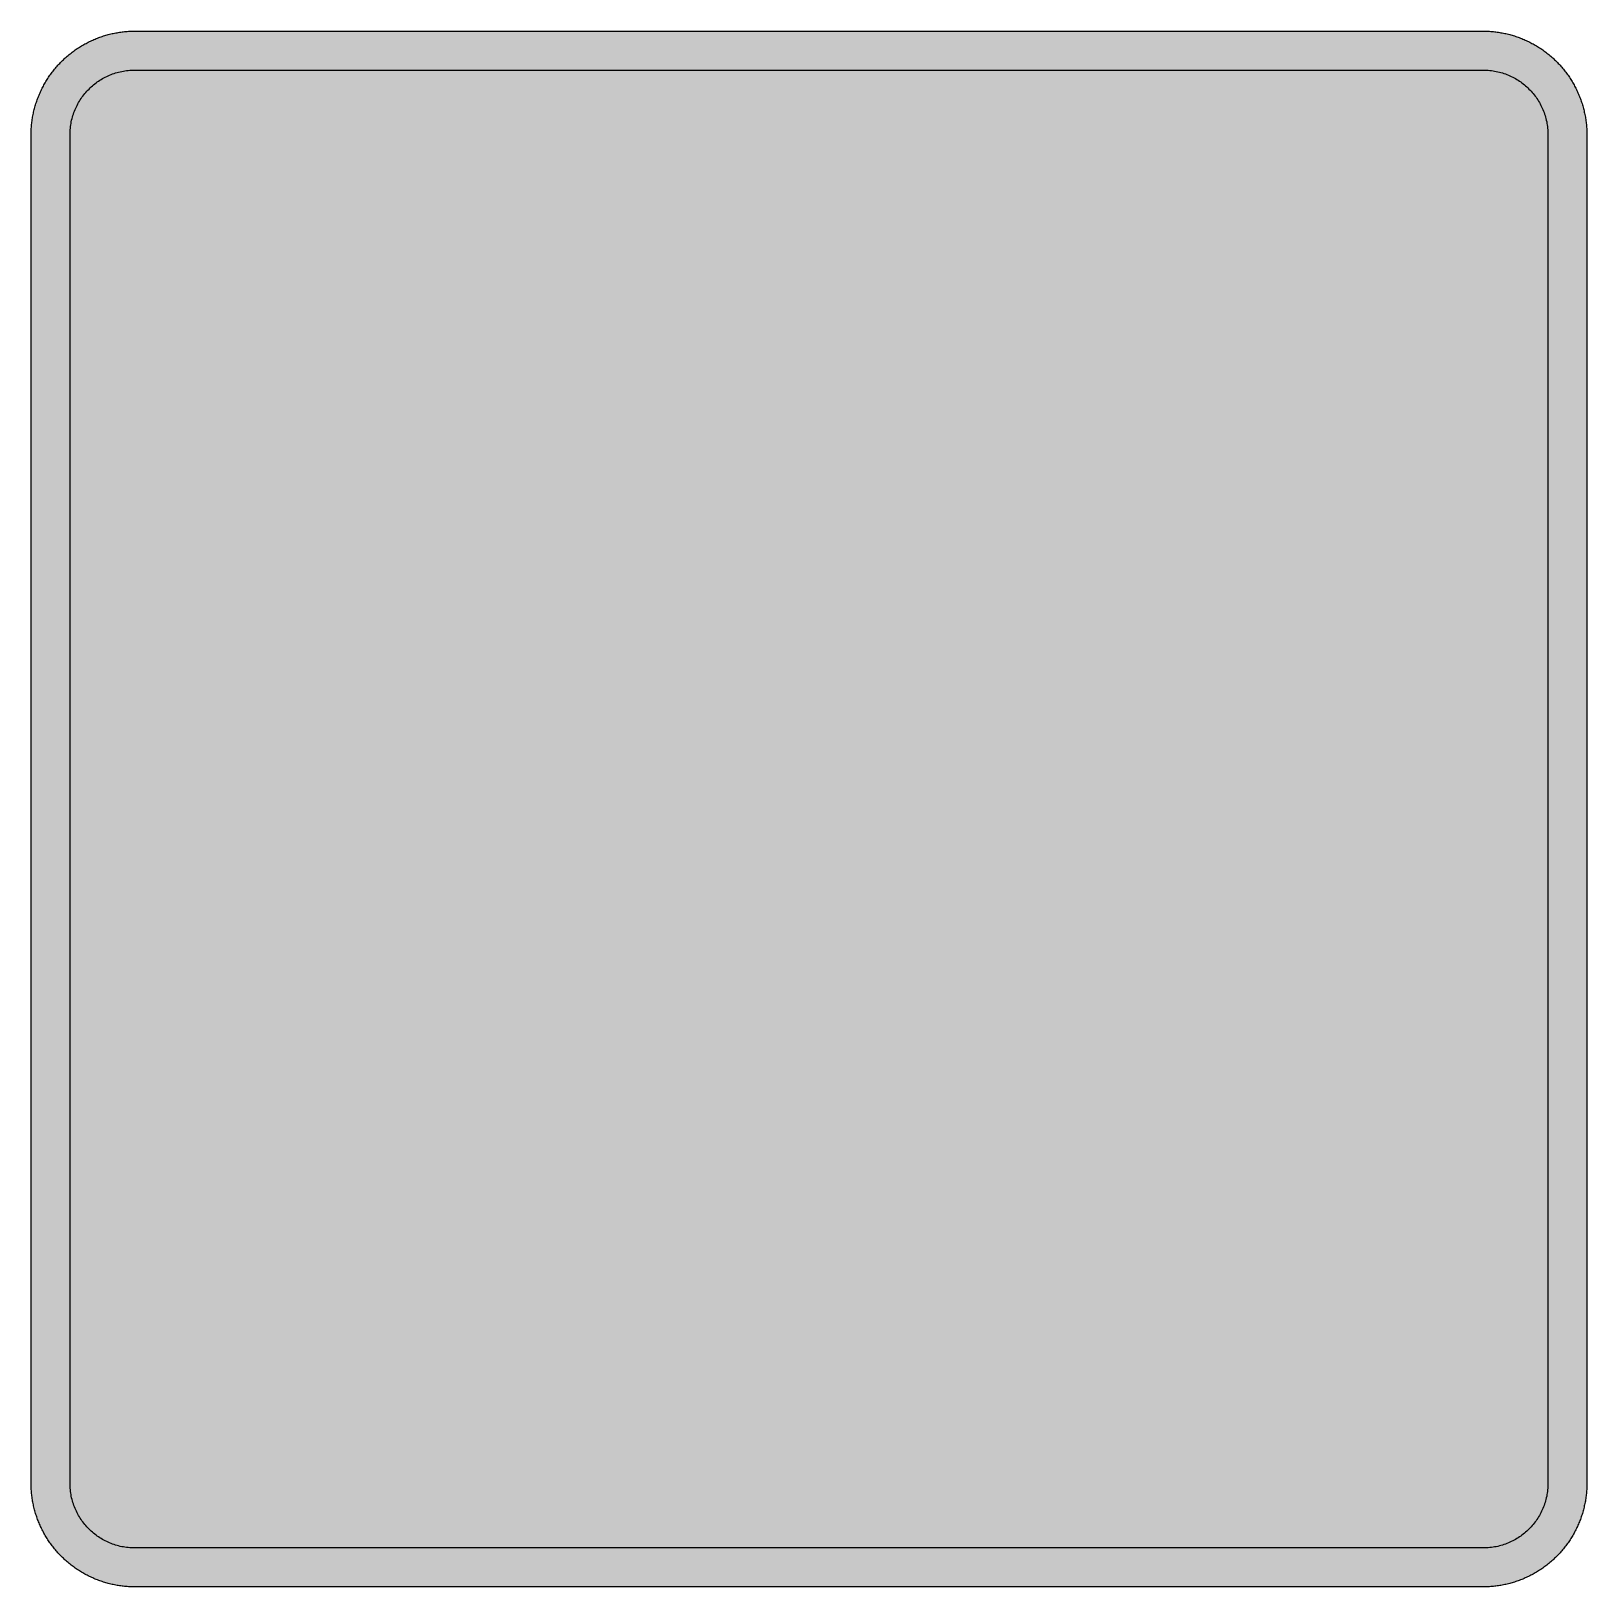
# Model space of a CAD drawing. Header units: millimetres. Extents: x 0 to 212, y 0 to 212.
import ezdxf

# ---------------------------------------------------------------- set-up
doc = ezdxf.new("R2010")
doc.units = ezdxf.units.MM

msp = doc.modelspace()

# ---------------------------------------------------------------- hatches: boundary and pattern name
for color, points in [(254, [(14.1633, 0.0536), (13.9878, 0.0533), (13.8125, 0.0559), (13.6373, 0.061), (13.462, 0.0686), (13.2893, 0.0787), (13.114, 0.0914), (12.9413, 0.1041), (12.7686, 0.1219), (12.5959, 0.1397), (12.4231, 0.16), (12.2504, 0.1829), (12.0777, 0.2057), (11.9075, 0.2337), (11.7373, 0.2616), (11.5672, 0.2921), (11.397, 0.3251), (11.2268, 0.3607), (11.0592, 0.3988), (10.8915, 0.4369), (10.7239, 0.4775), (10.5562, 0.5207), (10.3886, 0.5664), (10.2235, 0.6121), (10.0584, 0.6629), (9.8933, 0.7137), (9.7307, 0.7671), (9.5682, 0.8204), (9.4056, 0.8788), (9.2431, 0.9373), (9.083, 0.9982), (8.923, 1.0617), (8.763, 1.1252), (8.6055, 1.1938), (8.4455, 1.2624), (8.2906, 1.331), (8.1331, 1.4046), (7.9781, 1.4783), (7.8232, 1.5545), (7.6708, 1.6332), (7.5184, 1.7145), (7.366, 1.7958), (7.2161, 1.8796), (7.0663, 1.966), (6.919, 2.0523), (6.7716, 2.1438), (6.6243, 2.2352), (6.4795, 2.3266), (6.3348, 2.4232), (6.19, 2.5197), (6.0477, 2.6187), (5.908, 2.7178), (5.7683, 2.8194), (5.6286, 2.9235), (5.4915, 3.0302), (5.3543, 3.1369), (5.2197, 3.2461), (5.0851, 3.3579), (4.953, 3.4722), (4.8209, 3.5865), (4.6914, 3.7033), (4.5644, 3.8202), (4.4348, 3.9395), (4.3104, 4.0615), (4.1859, 4.1859), (4.0615, 4.3104), (3.9395, 4.4348), (3.8202, 4.5618), (3.7033, 4.6914), (3.5865, 4.8209), (3.4722, 4.953), (3.3579, 5.0851), (3.2487, 5.2197), (3.1369, 5.3543), (3.0302, 5.4915), (2.9235, 5.6286), (2.8194, 5.7683), (2.7178, 5.908), (2.6187, 6.0477), (2.5197, 6.19), (2.4232, 6.3348), (2.3266, 6.477), (2.2352, 6.6243), (2.1438, 6.7691), (2.0523, 6.9164), (1.966, 7.0663), (1.8796, 7.2161), (1.7958, 7.366), (1.7145, 7.5184), (1.6332, 7.6708), (1.5545, 7.8232), (1.4783, 7.9781), (1.4046, 8.1331), (1.331, 8.2906), (1.2598, 8.4455), (1.1913, 8.603), (1.1252, 8.763), (1.0592, 8.923), (0.9982, 9.083), (0.9373, 9.2431), (0.8763, 9.4056), (0.8204, 9.5682), (0.7645, 9.7307), (0.7112, 9.8933), (0.6604, 10.0584), (0.6121, 10.2235), (0.5639, 10.3911), (0.5207, 10.5562), (0.4775, 10.7239), (0.4343, 10.8915), (0.3962, 11.0592), (0.3607, 11.2268), (0.3251, 11.397), (0.2921, 11.5672), (0.2616, 11.7373), (0.2311, 11.9075), (0.2057, 12.0802), (0.1803, 12.2504), (0.1575, 12.4231), (0.1372, 12.5959), (0.1194, 12.7686), (0.1041, 12.9413), (0.0889, 13.1166), (0.0787, 13.2893), (0.0686, 13.4645), (0.061, 13.6373), (0.0559, 13.8125), (0.0508, 13.9878), (0.0508, 14.163), (0.0522, 197.6092), (0.0508, 197.7822), (0.0559, 197.9574), (0.061, 198.1327), (0.0686, 198.308), (0.0787, 198.4807), (0.0889, 198.6559), (0.1041, 198.8287), (0.1194, 199.0014), (0.1372, 199.1741), (0.1575, 199.3468), (0.1803, 199.5195), (0.2057, 199.6923), (0.2311, 199.8624), (0.2616, 200.0326), (0.2921, 200.2028), (0.3251, 200.373), (0.3607, 200.5432), (0.3962, 200.7108), (0.4343, 200.8784), (0.4775, 201.0461), (0.5207, 201.2137), (0.5639, 201.3814), (0.6121, 201.5465), (0.6604, 201.7116), (0.7112, 201.8767), (0.7645, 202.0392), (0.8204, 202.2018), (0.8763, 202.3643), (0.9373, 202.5269), (0.9982, 202.6869), (1.0592, 202.8469), (1.1252, 203.007), (1.1913, 203.1644), (1.2598, 203.3245), (1.331, 203.4794), (1.4046, 203.6369), (1.4783, 203.7918), (1.5545, 203.9468), (1.6332, 204.0992), (1.7145, 204.2516), (1.7958, 204.404), (1.8796, 204.5538), (1.966, 204.7037), (2.0523, 204.851), (2.1438, 204.9983), (2.2352, 205.1456), (2.3266, 205.2904), (2.4232, 205.4352), (2.5197, 205.58), (2.6187, 205.7222), (2.7178, 205.8619), (2.8194, 206.0016), (2.9235, 206.1413), (3.0302, 206.2785), (3.1369, 206.4156), (3.2487, 206.5503), (3.3579, 206.6849), (3.4722, 206.817), (3.5865, 206.949), (3.7033, 207.0786), (3.8202, 207.2056), (3.9395, 207.3351), (4.0615, 207.4596), (4.1859, 207.584), (4.3104, 207.7085), (4.4348, 207.8304), (4.5644, 207.9498), (4.6914, 208.0666), (4.8209, 208.1835), (4.953, 208.2978), (5.0851, 208.4121), (5.2197, 208.5213), (5.3543, 208.6331), (5.4915, 208.7397), (5.6286, 208.8464), (5.7683, 208.9506), (5.908, 209.0522), (6.0477, 209.1512), (6.19, 209.2503), (6.3348, 209.3468), (6.4795, 209.4433), (6.6243, 209.5348), (6.7716, 209.6262), (6.919, 209.7176), (7.0663, 209.804), (7.2161, 209.8904), (7.366, 209.9742), (7.5184, 210.0555), (7.6708, 210.1367), (7.8232, 210.2155), (7.9781, 210.2917), (8.1331, 210.3653), (8.2906, 210.439), (8.4455, 210.5101), (8.6055, 210.5787), (8.763, 210.6447), (8.923, 210.7108), (9.083, 210.7717), (9.2431, 210.8327), (9.4056, 210.8937), (9.5682, 210.9495), (9.7307, 211.0054), (9.8933, 211.0588), (10.0584, 211.1096), (10.2235, 211.1578), (10.3886, 211.2061), (10.5562, 211.2493), (10.7239, 211.2924), (10.8915, 211.3356), (11.0592, 211.3737), (11.2268, 211.4093), (11.397, 211.4448), (11.5672, 211.4779), (11.7373, 211.5083), (11.9075, 211.5388), (12.0777, 211.5642), (12.2504, 211.5896), (12.4231, 211.6125), (12.5959, 211.6328), (12.7686, 211.6506), (12.9413, 211.6658), (13.114, 211.6811), (13.2893, 211.6912), (13.462, 211.7014), (13.6373, 211.709), (13.8125, 211.7141), (13.9878, 211.7192), (14.163, 211.7192), (197.6078, 211.7203), (197.7822, 211.7192), (197.9574, 211.7141), (198.1327, 211.709), (198.3054, 211.7014), (198.4807, 211.6912), (198.6534, 211.6811), (198.8287, 211.6658), (199.0014, 211.6506), (199.1741, 211.6328), (199.3468, 211.6125), (199.5195, 211.5896), (199.6897, 211.5642), (199.8624, 211.5388), (200.0326, 211.5083), (200.2028, 211.4779), (200.373, 211.4448), (200.5432, 211.4093), (200.7108, 211.3737), (200.8784, 211.3356), (201.0461, 211.2924), (201.2137, 211.2493), (201.3788, 211.2061), (201.5465, 211.1578), (201.7116, 211.1096), (201.8767, 211.0588), (202.0392, 211.0054), (202.2018, 210.9495), (202.3643, 210.8937), (202.5269, 210.8327), (202.6869, 210.7717), (202.8469, 210.7108), (203.007, 210.6447), (203.167, 210.5787), (203.3245, 210.5101), (203.4794, 210.439), (203.6369, 210.3653), (203.7918, 210.2917), (203.9468, 210.2155), (204.0992, 210.1367), (204.2516, 210.0555), (204.404, 209.9742), (204.5538, 209.8904), (204.7037, 209.804), (204.8535, 209.7176), (205.0009, 209.6262), (205.1456, 209.5348), (205.293, 209.4433), (205.4352, 209.3468), (205.58, 209.2503), (205.7222, 209.1512), (205.8619, 209.0522), (206.0016, 208.9506), (206.1413, 208.8464), (206.2785, 208.7397), (206.4156, 208.6331), (206.5503, 208.5213), (206.6849, 208.4121), (206.817, 208.2978), (206.949, 208.1835), (207.0786, 208.0666), (207.2081, 207.9498), (207.3351, 207.8304), (207.4596, 207.7085), (207.584, 207.584), (207.7085, 207.4596), (207.8304, 207.3351), (207.9498, 207.2056), (208.0666, 207.0786), (208.1835, 206.949), (208.2978, 206.817), (208.4121, 206.6849), (208.5238, 206.5503), (208.6331, 206.4156), (208.7397, 206.2785), (208.8464, 206.1413), (208.9506, 206.0016), (209.0522, 205.8619), (209.1512, 205.7222), (209.2503, 205.58), (209.3468, 205.4352), (209.4433, 205.2904), (209.5348, 205.1456), (209.6262, 204.9983), (209.7176, 204.851), (209.804, 204.7037), (209.8904, 204.5538), (209.9742, 204.404), (210.0555, 204.2516), (210.1367, 204.0992), (210.2155, 203.9468), (210.2917, 203.7918), (210.3653, 203.6369), (210.439, 203.4794), (210.5076, 203.3245), (210.5762, 203.1644), (210.6447, 203.007), (210.7082, 202.8469), (210.7717, 202.6869), (210.8327, 202.5269), (210.8911, 202.3643), (210.9495, 202.2018), (211.0029, 202.0392), (211.0562, 201.8767), (211.107, 201.7116), (211.1578, 201.5465), (211.2035, 201.3814), (211.2493, 201.2137), (211.2924, 201.0461), (211.3331, 200.8784), (211.3712, 200.7108), (211.4093, 200.5432), (211.4448, 200.373), (211.4779, 200.2028), (211.5083, 200.0326), (211.5363, 199.8624), (211.5642, 199.6923), (211.5871, 199.5195), (211.6099, 199.3468), (211.6303, 199.1741), (211.648, 199.0014), (211.6658, 198.8287), (211.6785, 198.6559), (211.6912, 198.4807), (211.7014, 198.308), (211.709, 198.1327), (211.7141, 197.9574), (211.7166, 197.7822), (211.7166, 197.6069), (211.7189, 14.1647), (211.7166, 13.9878), (211.7141, 13.8125), (211.709, 13.6373), (211.7014, 13.4645), (211.6912, 13.2893), (211.6785, 13.1166), (211.6658, 12.9413), (211.648, 12.7686), (211.6303, 12.5959), (211.6099, 12.4231), (211.5871, 12.2504), (211.5642, 12.0802), (211.5363, 11.9075), (211.5083, 11.7373), (211.4779, 11.5672), (211.4448, 11.397), (211.4093, 11.2268), (211.3712, 11.0592), (211.3331, 10.8915), (211.2924, 10.7239), (211.2493, 10.5562), (211.2035, 10.3911), (211.1578, 10.2235), (211.107, 10.0584), (211.0562, 9.8933), (211.0029, 9.7307), (210.9495, 9.5682), (210.8911, 9.4056), (210.8327, 9.2431), (210.7717, 9.083), (210.7082, 8.923), (210.6447, 8.763), (210.5762, 8.603), (210.5076, 8.4455), (210.439, 8.2906), (210.3653, 8.1331), (210.2917, 7.9781), (210.2155, 7.8232), (210.1367, 7.6708), (210.0555, 7.5184), (209.9742, 7.366), (209.8904, 7.2161), (209.804, 7.0663), (209.7176, 6.9164), (209.6262, 6.7691), (209.5348, 6.6243), (209.4433, 6.477), (209.3468, 6.3348), (209.2503, 6.19), (209.1512, 6.0477), (209.0522, 5.908), (208.9506, 5.7683), (208.8464, 5.6286), (208.7397, 5.4915), (208.6331, 5.3543), (208.5238, 5.2197), (208.4121, 5.0851), (208.2978, 4.953), (208.1835, 4.8209), (208.0666, 4.6914), (207.9498, 4.5618), (207.8304, 4.4348), (207.7085, 4.3104), (207.584, 4.1859), (207.4596, 4.0615), (207.3351, 3.9395), (207.2081, 3.8202), (207.0786, 3.7033), (206.949, 3.5865), (206.817, 3.4722), (206.6849, 3.3579), (206.5503, 3.2461), (206.4156, 3.1369), (206.2785, 3.0302), (206.1413, 2.9235), (206.0016, 2.8194), (205.8619, 2.7178), (205.7222, 2.6187), (205.58, 2.5197), (205.4352, 2.4232), (205.293, 2.3266), (205.1456, 2.2352), (205.0009, 2.1438), (204.8535, 2.0523), (204.7037, 1.966), (204.5538, 1.8796), (204.404, 1.7958), (204.2516, 1.7145), (204.0992, 1.6332), (203.9468, 1.5545), (203.7918, 1.4783), (203.6369, 1.4046), (203.4794, 1.331), (203.3245, 1.2624), (203.167, 1.1938), (203.007, 1.1252), (202.8469, 1.0617), (202.6869, 0.9982), (202.5269, 0.9373), (202.3643, 0.8788), (202.2018, 0.8204), (202.0392, 0.7671), (201.8767, 0.7137), (201.7116, 0.6629), (201.5465, 0.6121), (201.3788, 0.5664), (201.2137, 0.5207), (201.0461, 0.4775), (200.8784, 0.4369), (200.7108, 0.3988), (200.5432, 0.3607), (200.373, 0.3251), (200.2028, 0.2921), (200.0326, 0.2616), (199.8624, 0.2337), (199.6897, 0.2057), (199.5195, 0.1829), (199.3468, 0.16), (199.1741, 0.1397), (199.0014, 0.1219), (198.8287, 0.1041), (198.6534, 0.0914), (198.4807, 0.0787), (198.3054, 0.0686), (198.1327, 0.061), (197.9574, 0.0559), (197.7822, 0.0533), (197.6069, 0.0533)]), (144, [(14.1633, 5.3453), (13.9344, 5.3467), (13.7084, 5.3543), (13.4849, 5.3696), (13.2613, 5.3899), (13.0378, 5.4153), (12.8194, 5.4458), (12.6009, 5.4813), (12.385, 5.522), (12.1717, 5.5702), (11.9583, 5.621), (11.7475, 5.6794), (11.5392, 5.7404), (11.3335, 5.8064), (11.1303, 5.8801), (10.9296, 5.9563), (10.729, 6.0376), (10.5334, 6.1239), (10.3378, 6.2128), (10.1473, 6.3094), (9.9593, 6.4084), (9.7714, 6.5126), (9.5885, 6.6218), (9.4082, 6.7335), (9.2304, 6.8504), (9.0576, 6.9698), (8.8849, 7.0968), (8.7173, 7.2238), (8.5522, 7.3584), (8.3896, 7.4955), (8.2321, 7.6352), (8.0772, 7.78), (7.9273, 7.9273), (7.7775, 8.0772), (7.6352, 8.2321), (7.493, 8.3922), (7.3558, 8.5522), (7.2238, 8.7173), (7.0942, 8.8875), (6.9698, 9.0576), (6.8504, 9.2329), (6.7335, 9.4107), (6.6192, 9.591), (6.5126, 9.7739), (6.4084, 9.9593), (6.3068, 10.1473), (6.2128, 10.3403), (6.1214, 10.5334), (6.035, 10.7315), (5.9538, 10.9296), (5.8776, 11.1303), (5.8064, 11.3335), (5.7404, 11.5418), (5.6769, 11.75), (5.621, 11.9583), (5.5677, 12.1717), (5.522, 12.385), (5.4813, 12.6009), (5.4432, 12.8194), (5.4127, 13.0404), (5.3873, 13.2613), (5.3696, 13.4849), (5.3543, 13.7084), (5.3467, 13.937), (5.3416, 14.163), (5.3439, 197.6092), (5.3467, 197.8355), (5.3543, 198.0616), (5.3696, 198.2851), (5.3873, 198.5086), (5.4127, 198.7321), (5.4432, 198.9506), (5.4813, 199.169), (5.522, 199.3849), (5.5677, 199.5983), (5.621, 199.8116), (5.6769, 200.0225), (5.7404, 200.2307), (5.8064, 200.4365), (5.8776, 200.6397), (5.9538, 200.8403), (6.035, 201.041), (6.1214, 201.2366), (6.2128, 201.4322), (6.3068, 201.6227), (6.4084, 201.8106), (6.5126, 201.9986), (6.6192, 202.1815), (6.7335, 202.3618), (6.8504, 202.5396), (6.9698, 202.7123), (7.0942, 202.885), (7.2238, 203.0527), (7.3558, 203.2178), (7.493, 203.3803), (7.6352, 203.5378), (7.7775, 203.6928), (7.9273, 203.8426), (8.0772, 203.9925), (8.2321, 204.1347), (8.3896, 204.277), (8.5522, 204.4141), (8.7173, 204.5462), (8.8849, 204.6757), (9.0576, 204.8002), (9.2304, 204.9196), (9.4082, 205.0364), (9.5885, 205.1507), (9.7714, 205.2574), (9.9593, 205.3615), (10.1473, 205.4631), (10.3378, 205.5571), (10.5334, 205.6486), (10.729, 205.7349), (10.9296, 205.8162), (11.1303, 205.8924), (11.3335, 205.9635), (11.5392, 206.0296), (11.7475, 206.0931), (11.9583, 206.1489), (12.1717, 206.2023), (12.385, 206.248), (12.6009, 206.2886), (12.8194, 206.3267), (13.0378, 206.3572), (13.2613, 206.3826), (13.4849, 206.4004), (13.7084, 206.4156), (13.9344, 206.4233), (14.163, 206.4283), (197.6078, 206.4286), (197.833, 206.4233), (198.0616, 206.4156), (198.2851, 206.4004), (198.5086, 206.3826), (198.7296, 206.3572), (198.9506, 206.3267), (199.169, 206.2886), (199.3849, 206.248), (199.5983, 206.2023), (199.8116, 206.1489), (200.0199, 206.0931), (200.2282, 206.0296), (200.4365, 205.9635), (200.6397, 205.8924), (200.8403, 205.8162), (201.0385, 205.7349), (201.2366, 205.6486), (201.4296, 205.5571), (201.6227, 205.4631), (201.8106, 205.3615), (201.996, 205.2574), (202.1789, 205.1507), (202.3593, 205.0364), (202.5371, 204.9196), (202.7123, 204.8002), (202.8825, 204.6757), (203.0527, 204.5462), (203.2178, 204.4141), (203.3778, 204.277), (203.5378, 204.1347), (203.6928, 203.9925), (203.8426, 203.8426), (203.9899, 203.6928), (204.1347, 203.5378), (204.2744, 203.3803), (204.4116, 203.2178), (204.5462, 203.0527), (204.6732, 202.885), (204.8002, 202.7123), (204.9196, 202.5396), (205.0364, 202.3618), (205.1482, 202.1815), (205.2574, 201.9986), (205.3615, 201.8106), (205.4606, 201.6227), (205.5571, 201.4322), (205.646, 201.2366), (205.7324, 201.041), (205.8137, 200.8403), (205.8899, 200.6397), (205.9635, 200.4365), (206.0296, 200.2307), (206.0905, 200.0225), (206.1489, 199.8116), (206.1997, 199.5983), (206.248, 199.3849), (206.2886, 199.169), (206.3242, 198.9506), (206.3547, 198.7321), (206.3801, 198.5086), (206.4004, 198.2851), (206.4156, 198.0616), (206.4233, 197.8355), (206.4258, 197.6069), (206.4272, 14.1647), (206.4233, 13.937), (206.4156, 13.7084), (206.4004, 13.4849), (206.3801, 13.2613), (206.3547, 13.0404), (206.3242, 12.8194), (206.2886, 12.6009), (206.248, 12.385), (206.1997, 12.1717), (206.1489, 11.9583), (206.0905, 11.75), (206.0296, 11.5418), (205.9635, 11.3335), (205.8899, 11.1303), (205.8137, 10.9296), (205.7324, 10.7315), (205.646, 10.5334), (205.5571, 10.3403), (205.4606, 10.1473), (205.3615, 9.9593), (205.2574, 9.7739), (205.1482, 9.591), (205.0364, 9.4107), (204.9196, 9.2329), (204.8002, 9.0576), (204.6732, 8.8875), (204.5462, 8.7173), (204.4116, 8.5522), (204.2744, 8.3922), (204.1347, 8.2321), (203.9899, 8.0772), (203.8426, 7.9273), (203.6928, 7.78), (203.5378, 7.6352), (203.3778, 7.4955), (203.2178, 7.3584), (203.0527, 7.2238), (202.8825, 7.0968), (202.7123, 6.9698), (202.5371, 6.8504), (202.3593, 6.7335), (202.1789, 6.6218), (201.996, 6.5126), (201.8106, 6.4084), (201.6227, 6.3094), (201.4296, 6.2128), (201.2366, 6.1239), (201.0385, 6.0376), (200.8403, 5.9563), (200.6397, 5.8801), (200.4365, 5.8064), (200.2282, 5.7404), (200.0199, 5.6794), (199.8116, 5.621), (199.5983, 5.5702), (199.3849, 5.522), (199.169, 5.4813), (198.9506, 5.4458), (198.7296, 5.4153), (198.5086, 5.3899), (198.2851, 5.3696), (198.0616, 5.3543), (197.833, 5.3467), (197.6069, 5.3442)])]:
    msp.add_hatch(color=color).paths.add_polyline_path(points)
h = msp.add_hatch(color=254)
h.paths.add_polyline_path([(27.9217, 53.4113), (27.9217, 74.4015), (45.9133, 74.4015), (45.9133, 53.4113)])
h.paths.add_polyline_path([(27.9217, 77.4001), (45.9133, 77.4001), (45.9133, 87.8953), (45.913, 88.0542), (45.913, 88.2142), (45.913, 88.3768), (45.9156, 88.5368), (45.9181, 88.6968), (45.9207, 88.8568), (45.9232, 89.0194), (45.9257, 89.1794), (45.9283, 89.3394), (45.9334, 89.4994), (45.9384, 89.6595), (45.9435, 89.822), (45.9486, 89.982), (45.9537, 90.1421), (45.9613, 90.3021), (45.9664, 90.4621), (45.974, 90.6221), (45.9816, 90.7821), (45.9892, 90.9447), (45.9994, 91.1047), (46.007, 91.2647), (46.0172, 91.4248), (46.0273, 91.5848), (46.035, 91.7448), (46.0477, 91.9048), (46.0578, 92.0648), (46.068, 92.2249), (46.0807, 92.3849), (46.0934, 92.5449), (46.1061, 92.7049), (46.1188, 92.8649), (46.1315, 93.025), (46.1467, 93.185), (46.162, 93.345), (46.1747, 93.505), (46.1899, 93.665), (46.2077, 93.8251), (46.2229, 93.9851), (46.2382, 94.1451), (46.2559, 94.3026), (46.2737, 94.4626), (46.2915, 94.6226), (46.3093, 94.7826), (46.3296, 94.9427), (46.3474, 95.1001), (46.3677, 95.2602), (46.388, 95.4202), (46.4083, 95.5777), (46.4287, 95.7377), (46.449, 95.8977), (46.4718, 96.0552), (46.4922, 96.2152), (46.515, 96.3752), (46.5379, 96.5327), (46.5633, 96.6927), (46.5861, 96.8502), (46.609, 97.0102), (46.6344, 97.1677), (46.6598, 97.3277), (46.6852, 97.4852), (46.7106, 97.6427), (46.7385, 97.8027), (46.7639, 97.9602), (46.7919, 98.1177), (29.0643, 101.189), (29.0271, 100.9828), (28.9941, 100.777), (28.9585, 100.5688), (28.9255, 100.363), (28.8925, 100.1573), (28.8595, 99.9515), (28.8265, 99.7458), (28.796, 99.5375), (28.7655, 99.3318), (28.735, 99.126), (28.7045, 98.9203), (28.6766, 98.712), (28.6461, 98.5063), (28.6182, 98.298), (28.5902, 98.0923), (28.5648, 97.884), (28.5369, 97.6782), (28.5115, 97.47), (28.4861, 97.2642), (28.4607, 97.0559), (28.4378, 96.8502), (28.4124, 96.6419), (28.3896, 96.4336), (28.3667, 96.2279), (28.3464, 96.0196), (28.3235, 95.8113), (28.3032, 95.6031), (28.2829, 95.3973), (28.2626, 95.189), (28.2448, 94.9808), (28.2245, 94.7725), (28.2067, 94.5642), (28.1889, 94.3559), (28.1711, 94.1502), (28.1559, 93.9419), (28.1407, 93.7336), (28.1254, 93.5253), (28.1102, 93.3171), (28.0949, 93.1088), (28.0822, 92.9005), (28.0695, 92.6922), (28.0568, 92.4839), (28.0441, 92.2757), (28.0314, 92.0674), (28.0213, 91.8591), (28.0111, 91.6508), (28.001, 91.4425), (27.9933, 91.2343), (27.9832, 91.0234), (27.9756, 90.8152), (27.9679, 90.6069), (27.9603, 90.3986), (27.9552, 90.1903), (27.9476, 89.982), (27.9425, 89.7738), (27.9375, 89.5629), (27.9349, 89.3547), (27.9298, 89.1464), (27.9273, 88.9381), (27.9248, 88.7298), (27.9222, 88.5215), (27.9222, 88.3107), (27.9197, 88.1024), (27.9197, 87.8942)], flags=16)
edge = h.paths.add_edge_path(flags=16)
edge.add_line((47.377, 101.061), (47.4472, 101.3739))
edge.add_line((47.4472, 101.3739), (47.5209, 101.6864))
edge.add_line((47.5209, 101.6864), (47.5945, 101.9988))
edge.add_line((47.5945, 101.9988), (47.6707, 102.3112))
edge.add_line((47.6707, 102.3112), (47.7495, 102.6236))
edge.add_line((47.7495, 102.6236), (47.8307, 102.936))
edge.add_line((47.8307, 102.936), (47.912, 103.2459))
edge.add_line((47.912, 103.2459), (47.9933, 103.5583))
edge.add_line((47.9933, 103.5583), (48.0797, 103.8682))
edge.add_line((48.0797, 103.8682), (48.166, 104.1756))
edge.add_line((48.166, 104.1756), (48.2524, 104.4854))
edge.add_line((48.2524, 104.4854), (48.3438, 104.7928))
edge.add_line((48.3438, 104.7928), (48.4353, 105.1027))
edge.add_line((48.4353, 105.1027), (48.5267, 105.41))
edge.add_line((48.5267, 105.41), (48.6232, 105.7173))
edge.add_line((48.6232, 105.7173), (48.7172, 106.0221))
edge.add_line((48.7172, 106.0221), (48.8163, 106.3269))
edge.add_line((48.8163, 106.3269), (48.9153, 106.6343))
edge.add_line((48.9153, 106.6343), (49.0169, 106.9391))
edge.add_line((49.0169, 106.9391), (49.1185, 107.2413))
edge.add_line((49.1185, 107.2413), (49.2252, 107.5461))
edge.add_line((49.2252, 107.5461), (49.3293, 107.8484))
edge.add_line((49.3293, 107.8484), (49.4386, 108.1507))
edge.add_line((49.4386, 108.1507), (49.5478, 108.4529))
edge.add_line((49.5478, 108.4529), (49.657, 108.7526))
edge.add_line((49.657, 108.7526), (49.7688, 109.0549))
edge.add_line((49.7688, 109.0549), (49.8831, 109.3546))
edge.add_line((49.8831, 109.3546), (49.9999, 109.6518))
edge.add_line((49.9999, 109.6518), (50.1167, 109.9515))
edge.add_line((50.1167, 109.9515), (50.2361, 110.2487))
edge.add_line((50.2361, 110.2487), (50.3555, 110.5459))
edge.add_line((50.3555, 110.5459), (50.4774, 110.8431))
edge.add_line((50.4774, 110.8431), (50.6019, 111.1402))
edge.add_line((50.6019, 111.1402), (50.7263, 111.4349))
edge.add_line((50.7263, 111.4349), (50.8533, 111.7295))
edge.add_line((50.8533, 111.7295), (50.9829, 112.0242))
edge.add_line((50.9829, 112.0242), (51.1124, 112.3163))
edge.add_line((51.1124, 112.3163), (51.242, 112.6084))
edge.add_line((51.242, 112.6084), (51.3766, 112.9005))
edge.add_line((51.3766, 112.9005), (51.5112, 113.1926))
edge.add_line((51.5112, 113.1926), (51.6458, 113.4821))
edge.add_line((51.6458, 113.4821), (51.7855, 113.7717))
edge.add_line((51.7855, 113.7717), (51.9227, 114.0612))
edge.add_line((51.9227, 114.0612), (52.0649, 114.3508))
edge.add_line((52.0649, 114.3508), (52.2072, 114.6378))
edge.add_line((52.2072, 114.6378), (52.3494, 114.9248))
edge.add_line((52.3494, 114.9248), (52.4967, 115.2119))
edge.add_line((52.4967, 115.2119), (52.644, 115.4963))
edge.add_line((52.644, 115.4963), (52.7914, 115.7808))
edge.add_line((52.7914, 115.7808), (52.9412, 116.0653))
edge.add_line((52.9412, 116.0653), (53.0936, 116.3472))
edge.add_line((53.0936, 116.3472), (53.246, 116.6292))
edge.add_line((53.246, 116.6292), (53.401, 116.9111))
edge.add_line((53.401, 116.9111), (53.5584, 117.1931))
edge.add_line((53.5584, 117.1931), (53.7159, 117.4725))
edge.add_line((53.7159, 117.4725), (53.8734, 117.7519))
edge.add_line((53.8734, 117.7519), (54.036, 118.0287))
edge.add_line((54.036, 118.0287), (54.1985, 118.3081))
edge.add_line((54.1985, 118.3081), (54.3611, 118.585))
edge.add_line((54.3611, 118.585), (54.5262, 118.8593))
edge.add_line((54.5262, 118.8593), (54.6938, 119.1362))
edge.add_line((54.6938, 119.1362), (54.8615, 119.4105))
edge.add_line((54.8615, 119.4105), (55.0316, 119.6823))
edge.add_line((55.0316, 119.6823), (55.2018, 119.954))
edge.add_line((55.2018, 119.954), (39.999, 129.5753))
edge.add_line((39.999, 129.5753), (39.7739, 129.22))
edge.add_line((39.7739, 129.22), (39.5554, 128.8644))
edge.add_line((39.5554, 128.8644), (39.3344, 128.5088))
edge.add_line((39.3344, 128.5088), (39.1185, 128.1506))
edge.add_line((39.1185, 128.1506), (38.9026, 127.7925))
edge.add_line((38.9026, 127.7925), (38.6918, 127.4318))
edge.add_line((38.6918, 127.4318), (38.481, 127.0711))
edge.add_line((38.481, 127.0711), (38.2702, 126.7104))
edge.add_line((38.2702, 126.7104), (38.0644, 126.3472))
edge.add_line((38.0644, 126.3472), (37.8587, 125.984))
edge.add_line((37.8587, 125.984), (37.6555, 125.6182))
edge.add_line((37.6555, 125.6182), (37.4548, 125.2525))
edge.add_line((37.4548, 125.2525), (37.2567, 124.8842))
edge.add_line((37.2567, 124.8842), (37.0586, 124.5159))
edge.add_line((37.0586, 124.5159), (36.863, 124.1476))
edge.add_line((36.863, 124.1476), (36.67, 123.7767))
edge.add_line((36.67, 123.7767), (36.4795, 123.4059))
edge.add_line((36.4795, 123.4059), (36.289, 123.0351))
edge.add_line((36.289, 123.0351), (36.1036, 122.6617))
edge.add_line((36.1036, 122.6617), (35.9181, 122.2883))
edge.add_line((35.9181, 122.2883), (35.7353, 121.9124))
edge.add_line((35.7353, 121.9124), (35.5549, 121.5365))
edge.add_line((35.5549, 121.5365), (35.3746, 121.1605))
edge.add_line((35.3746, 121.1605), (35.1993, 120.7821))
edge.add_line((35.1993, 120.7821), (35.0241, 120.4036))
edge.add_line((35.0241, 120.4036), (34.8513, 120.0252))
edge.add_line((34.8513, 120.0252), (34.6786, 119.6442))
edge.add_line((34.6786, 119.6442), (34.511, 119.2632))
edge.add_line((34.511, 119.2632), (34.3433, 118.8796))
edge.add_line((34.3433, 118.8796), (34.1782, 118.4986))
edge.add_line((34.1782, 118.4986), (34.0157, 118.1125))
edge.add_line((34.0157, 118.1125), (33.8557, 117.729))
edge.add_line((33.8557, 117.729), (33.6982, 117.3429))
edge.add_line((33.6982, 117.3429), (33.5407, 116.9568))
edge.add_line((33.5407, 116.9568), (33.3858, 116.5682))
edge.add_line((33.3858, 116.5682), (33.2334, 116.1821))
edge.add_line((33.2334, 116.1821), (33.0835, 115.791))
edge.add_line((33.0835, 115.791), (32.9362, 115.4024))
edge.add_line((32.9362, 115.4024), (32.7889, 115.0112))
edge.add_line((32.7889, 115.0112), (32.6466, 114.62))
edge.add_line((32.6466, 114.62), (32.5044, 114.2289))
edge.add_line((32.5044, 114.2289), (32.3647, 113.8352))
edge.add_line((32.3647, 113.8352), (32.225, 113.4415))
edge.add_line((32.225, 113.4415), (32.0904, 113.0478))
edge.add_line((32.0904, 113.0478), (31.9557, 112.6515))
edge.add_line((31.9557, 112.6515), (31.8262, 112.2553))
edge.add_line((31.8262, 112.2553), (31.6967, 111.8591))
edge.add_line((31.6967, 111.8591), (31.5697, 111.4603))
edge.add_line((31.5697, 111.4603), (31.4427, 111.064))
edge.add_line((31.4427, 111.064), (31.3207, 110.6653))
edge.add_line((31.3207, 110.6653), (31.1988, 110.2639))
edge.add_line((31.1988, 110.2639), (31.082, 109.8652))
edge.add_line((31.082, 109.8652), (30.9651, 109.4638))
edge.add_line((30.9651, 109.4638), (30.8508, 109.0625))
edge.add_line((30.8508, 109.0625), (30.7391, 108.6587))
edge.add_line((30.7391, 108.6587), (30.6273, 108.2548))
edge.add_line((30.6273, 108.2548), (30.5206, 107.8535))
edge.add_line((30.5206, 107.8535), (30.414, 107.4471))
edge.add_line((30.414, 107.4471), (30.3098, 107.0432))
edge.add_line((30.3098, 107.0432), (30.2082, 106.6368))
edge.add_line((30.2082, 106.6368), (30.1092, 106.2304))
edge.add_line((30.1092, 106.2304), (30.0126, 105.824))
edge.add_line((30.0126, 105.824), (29.9161, 105.4176))
edge.add_line((29.9161, 105.4176), (29.8247, 105.0087))
edge = h.paths.add_edge_path(flags=16)
edge.add_line((56.8688, 122.4495), (57.0535, 122.7099))
edge.add_line((57.0535, 122.7099), (57.2414, 122.9716))
edge.add_line((57.2414, 122.9716), (57.4294, 123.2332))
edge.add_line((57.4294, 123.2332), (57.6199, 123.4923))
edge.add_line((57.6199, 123.4923), (57.8129, 123.7513))
edge.add_line((57.8129, 123.7513), (58.006, 124.0079))
edge.add_line((58.006, 124.0079), (58.199, 124.2644))
edge.add_line((58.199, 124.2644), (58.3946, 124.5184))
edge.add_line((58.3946, 124.5184), (58.5927, 124.7724))
edge.add_line((58.5927, 124.7724), (58.7908, 125.0264))
edge.add_line((58.7908, 125.0264), (58.989, 125.2779))
edge.add_line((58.989, 125.2779), (59.1922, 125.5268))
edge.add_line((59.1922, 125.5268), (59.3928, 125.7783))
edge.add_line((59.3928, 125.7783), (59.596, 126.0246))
edge.add_line((59.596, 126.0246), (59.8018, 126.2736))
edge.add_line((59.8018, 126.2736), (60.0075, 126.5199))
edge.add_line((60.0075, 126.5199), (60.2158, 126.7638))
edge.add_line((60.2158, 126.7638), (60.4241, 127.0076))
edge.add_line((60.4241, 127.0076), (60.6349, 127.2515))
edge.add_line((60.6349, 127.2515), (60.8457, 127.4928))
edge.add_line((60.8457, 127.4928), (61.0565, 127.7341))
edge.add_line((61.0565, 127.7341), (61.2724, 127.9728))
edge.add_line((61.2724, 127.9728), (61.4858, 128.209))
edge.add_line((61.4858, 128.209), (61.7017, 128.4478))
edge.add_line((61.7017, 128.4478), (61.9201, 128.684))
edge.add_line((61.9201, 128.684), (62.1386, 128.9177))
edge.add_line((62.1386, 128.9177), (62.3595, 129.1514))
edge.add_line((62.3595, 129.1514), (62.5805, 129.3825))
edge.add_line((62.5805, 129.3825), (62.804, 129.6137))
edge.add_line((62.804, 129.6137), (63.0276, 129.8448))
edge.add_line((63.0276, 129.8448), (63.2511, 130.0734))
edge.add_line((63.2511, 130.0734), (63.4771, 130.2995))
edge.add_line((63.4771, 130.2995), (63.7057, 130.5255))
edge.add_line((63.7057, 130.5255), (63.9343, 130.7516))
edge.add_line((63.9343, 130.7516), (64.1629, 130.9751))
edge.add_line((64.1629, 130.9751), (64.3941, 131.1986))
edge.add_line((64.3941, 131.1986), (64.6278, 131.4196))
edge.add_line((64.6278, 131.4196), (64.8614, 131.638))
edge.add_line((64.8614, 131.638), (65.0951, 131.859))
edge.add_line((65.0951, 131.859), (65.3313, 132.0749))
edge.add_line((65.3313, 132.0749), (65.5676, 132.2908))
edge.add_line((65.5676, 132.2908), (65.8063, 132.5067))
edge.add_line((65.8063, 132.5067), (66.0451, 132.7201))
edge.add_line((66.0451, 132.7201), (66.2864, 132.9334))
edge.add_line((66.2864, 132.9334), (66.5277, 133.1443))
edge.add_line((66.5277, 133.1443), (66.769, 133.3551))
edge.add_line((66.769, 133.3551), (67.0128, 133.5634))
edge.add_line((67.0128, 133.5634), (67.2592, 133.7716))
edge.add_line((67.2592, 133.7716), (67.5056, 133.9774))
edge.add_line((67.5056, 133.9774), (67.752, 134.1806))
edge.add_line((67.752, 134.1806), (68.0009, 134.3863))
edge.add_line((68.0009, 134.3863), (68.2498, 134.587))
edge.add_line((68.2498, 134.587), (68.5013, 134.7876))
edge.add_line((68.5013, 134.7876), (68.7527, 134.9883))
edge.add_line((68.7527, 134.9883), (69.0067, 135.1864))
edge.add_line((69.0067, 135.1864), (69.2607, 135.382))
edge.add_line((69.2607, 135.382), (69.5147, 135.5776))
edge.add_line((69.5147, 135.5776), (69.7713, 135.7732))
edge.add_line((69.7713, 135.7732), (70.0278, 135.9662))
edge.add_line((70.0278, 135.9662), (70.2869, 136.1567))
edge.add_line((70.2869, 136.1567), (70.546, 136.3472))
edge.add_line((70.546, 136.3472), (70.805, 136.5377))
edge.add_line((70.805, 136.5377), (71.0667, 136.7257))
edge.add_line((71.0667, 136.7257), (71.3308, 136.9111))
edge.add_line((71.3308, 136.9111), (60.9656, 151.6168))
edge.add_line((60.9656, 151.6168), (60.6222, 151.3738))
edge.add_line((60.6222, 151.3738), (60.2818, 151.13))
edge.add_line((60.2818, 151.13), (59.944, 150.8836))
edge.add_line((59.944, 150.8836), (59.6062, 150.6372))
edge.add_line((59.6062, 150.6372), (59.2709, 150.3883))
edge.add_line((59.2709, 150.3883), (58.9356, 150.1369))
edge.add_line((58.9356, 150.1369), (58.6029, 149.8854))
edge.add_line((58.6029, 149.8854), (58.2727, 149.6289))
edge.add_line((58.2727, 149.6289), (57.9425, 149.3749))
edge.add_line((57.9425, 149.3749), (57.6123, 149.1158))
edge.add_line((57.6123, 149.1158), (57.2872, 148.8567))
edge.add_line((57.2872, 148.8567), (56.9595, 148.5951))
edge.add_line((56.9595, 148.5951), (56.6369, 148.3335))
edge.add_line((56.6369, 148.3335), (56.3118, 148.0693))
edge.add_line((56.3118, 148.0693), (55.9918, 147.8026))
edge.add_line((55.9918, 147.8026), (55.6717, 147.5334))
edge.add_line((55.6717, 147.5334), (55.3517, 147.2641))
edge.add_line((55.3517, 147.2641), (55.0367, 146.9923))
edge.add_line((55.0367, 146.9923), (54.7192, 146.7206))
edge.add_line((54.7192, 146.7206), (54.4068, 146.4462))
edge.add_line((54.4068, 146.4462), (54.0944, 146.1694))
edge.add_line((54.0944, 146.1694), (53.782, 145.89))
edge.add_line((53.782, 145.89), (53.4721, 145.6106))
edge.add_line((53.4721, 145.6106), (53.1647, 145.3312))
edge.add_line((53.1647, 145.3312), (52.8574, 145.0467))
edge.add_line((52.8574, 145.0467), (52.5526, 144.7622))
edge.add_line((52.5526, 144.7622), (52.2503, 144.4777))
edge.add_line((52.2503, 144.4777), (51.9481, 144.1882))
edge.add_line((51.9481, 144.1882), (51.6484, 143.8986))
edge.add_line((51.6484, 143.8986), (51.3486, 143.6091))
edge.add_line((51.3486, 143.6091), (51.0515, 143.317))
edge.add_line((51.0515, 143.317), (50.7568, 143.0223))
edge.add_line((50.7568, 143.0223), (50.4622, 142.7277))
edge.add_line((50.4622, 142.7277), (50.1701, 142.4305))
edge.add_line((50.1701, 142.4305), (49.878, 142.1308))
edge.add_line((49.878, 142.1308), (49.5884, 141.8311))
edge.add_line((49.5884, 141.8311), (49.3014, 141.5288))
edge.add_line((49.3014, 141.5288), (49.0144, 141.224))
edge.add_line((49.0144, 141.224), (48.7299, 140.9192))
edge.add_line((48.7299, 140.9192), (48.448, 140.6144))
edge.add_line((48.448, 140.6144), (48.166, 140.3045))
edge.add_line((48.166, 140.3045), (47.8866, 139.9972))
edge.add_line((47.8866, 139.9972), (47.6098, 139.6848))
edge.add_line((47.6098, 139.6848), (47.3329, 139.3723))
edge.add_line((47.3329, 139.3723), (47.0586, 139.0574))
edge.add_line((47.0586, 139.0574), (46.7843, 138.7424))
edge.add_line((46.7843, 138.7424), (46.515, 138.4249))
edge.add_line((46.515, 138.4249), (46.2432, 138.1074))
edge.add_line((46.2432, 138.1074), (45.9765, 137.7874))
edge.add_line((45.9765, 137.7874), (45.7098, 137.4648))
edge.add_line((45.7098, 137.4648), (45.4457, 137.1422))
edge.add_line((45.4457, 137.1422), (45.1815, 136.8171))
edge.add_line((45.1815, 136.8171), (44.9224, 136.492))
edge.add_line((44.9224, 136.492), (44.6608, 136.1643))
edge.add_line((44.6608, 136.1643), (44.4043, 135.8367))
edge.add_line((44.4043, 135.8367), (44.1477, 135.5065))
edge.add_line((44.1477, 135.5065), (43.8937, 135.1737))
edge.add_line((43.8937, 135.1737), (43.6423, 134.841))
edge.add_line((43.6423, 134.841), (43.3908, 134.5082))
edge.add_line((43.3908, 134.5082), (43.1419, 134.1704))
edge.add_line((43.1419, 134.1704), (42.893, 133.8351))
edge.add_line((42.893, 133.8351), (42.6491, 133.4948))
edge.add_line((42.6491, 133.4948), (42.4053, 133.1544))
edge.add_line((42.4053, 133.1544), (42.1615, 132.8141))
edge = h.paths.add_edge_path(flags=16)
edge.add_line((73.8244, 138.5768), (74.0969, 138.7475))
edge.add_line((74.0969, 138.7475), (74.3687, 138.9177))
edge.add_line((74.3687, 138.9177), (74.643, 139.0853))
edge.add_line((74.643, 139.0853), (74.9173, 139.253))
edge.add_line((74.9173, 139.253), (75.1942, 139.4181))
edge.add_line((75.1942, 139.4181), (75.471, 139.5806))
edge.add_line((75.471, 139.5806), (75.7479, 139.7432))
edge.add_line((75.7479, 139.7432), (76.0273, 139.9032))
edge.add_line((76.0273, 139.9032), (76.3067, 140.0632))
edge.add_line((76.3067, 140.0632), (76.5861, 140.2207))
edge.add_line((76.5861, 140.2207), (76.8655, 140.3782))
edge.add_line((76.8655, 140.3782), (77.1474, 140.5306))
edge.add_line((77.1474, 140.5306), (77.4294, 140.6855))
edge.add_line((77.4294, 140.6855), (77.7138, 140.8354))
edge.add_line((77.7138, 140.8354), (77.9983, 140.9878))
edge.add_line((77.9983, 140.9878), (78.2828, 141.1351))
edge.add_line((78.2828, 141.1351), (78.5673, 141.2824))
edge.add_line((78.5673, 141.2824), (78.8543, 141.4272))
edge.add_line((78.8543, 141.4272), (79.1413, 141.572))
edge.add_line((79.1413, 141.572), (79.4283, 141.7142))
edge.add_line((79.4283, 141.7142), (79.7154, 141.8539))
edge.add_line((79.7154, 141.8539), (80.0049, 141.9936))
edge.add_line((80.0049, 141.9936), (80.2945, 142.1308))
edge.add_line((80.2945, 142.1308), (80.5866, 142.2679))
edge.add_line((80.5866, 142.2679), (80.8761, 142.4026))
edge.add_line((80.8761, 142.4026), (81.1682, 142.5346))
edge.add_line((81.1682, 142.5346), (81.4629, 142.6667))
edge.add_line((81.4629, 142.6667), (81.755, 142.7963))
edge.add_line((81.755, 142.7963), (82.0496, 142.9258))
edge.add_line((82.0496, 142.9258), (82.3443, 143.0528))
edge.add_line((82.3443, 143.0528), (82.6389, 143.1773))
edge.add_line((82.6389, 143.1773), (82.9361, 143.2992))
edge.add_line((82.9361, 143.2992), (83.2307, 143.4211))
edge.add_line((83.2307, 143.4211), (83.5279, 143.543))
edge.add_line((83.5279, 143.543), (83.8276, 143.6624))
edge.add_line((83.8276, 143.6624), (84.1248, 143.7792))
edge.add_line((84.1248, 143.7792), (84.4245, 143.8935))
edge.add_line((84.4245, 143.8935), (84.7242, 144.0078))
edge.add_line((84.7242, 144.0078), (85.024, 144.1196))
edge.add_line((85.024, 144.1196), (85.3262, 144.2314))
edge.add_line((85.3262, 144.2314), (85.6285, 144.3406))
edge.add_line((85.6285, 144.3406), (85.9307, 144.4473))
edge.add_line((85.9307, 144.4473), (86.233, 144.5539))
edge.add_line((86.233, 144.5539), (86.5353, 144.6581))
edge.add_line((86.5353, 144.6581), (86.8401, 144.7622))
edge.add_line((86.8401, 144.7622), (87.1449, 144.8613))
edge.add_line((87.1449, 144.8613), (87.4497, 144.9629))
edge.add_line((87.4497, 144.9629), (87.757, 145.0594))
edge.add_line((87.757, 145.0594), (88.0618, 145.1559))
edge.add_line((88.0618, 145.1559), (88.3691, 145.2499))
edge.add_line((88.3691, 145.2499), (88.6765, 145.3439))
edge.add_line((88.6765, 145.3439), (88.9838, 145.4353))
edge.add_line((88.9838, 145.4353), (89.2937, 145.5242))
edge.add_line((89.2937, 145.5242), (89.601, 145.6131))
edge.add_line((89.601, 145.6131), (89.9109, 145.6995))
edge.add_line((89.9109, 145.6995), (90.2208, 145.7833))
edge.add_line((90.2208, 145.7833), (90.5307, 145.8671))
edge.add_line((90.5307, 145.8671), (90.8431, 145.9484))
edge.add_line((90.8431, 145.9484), (91.153, 146.0297))
edge.add_line((91.153, 146.0297), (91.4654, 146.1059))
edge.add_line((91.4654, 146.1059), (91.7778, 146.1821))
edge.add_line((91.7778, 146.1821), (92.0902, 146.2583))
edge.add_line((92.0902, 146.2583), (92.4052, 146.3319))
edge.add_line((92.4052, 146.3319), (92.7176, 146.4031))
edge.add_line((92.7176, 146.4031), (88.7705, 163.9559))
edge.add_line((88.7705, 163.9559), (88.3615, 163.8605))
edge.add_line((88.3615, 163.8605), (87.9526, 163.7665))
edge.add_line((87.9526, 163.7665), (87.5462, 163.67))
edge.add_line((87.5462, 163.67), (87.1398, 163.5709))
edge.add_line((87.1398, 163.5709), (86.7359, 163.4693))
edge.add_line((86.7359, 163.4693), (86.3295, 163.3652))
edge.add_line((86.3295, 163.3652), (85.9257, 163.2585))
edge.add_line((85.9257, 163.2585), (85.5218, 163.1518))
edge.add_line((85.5218, 163.1518), (85.1205, 163.0401))
edge.add_line((85.1205, 163.0401), (84.7166, 162.9283))
edge.add_line((84.7166, 162.9283), (84.3153, 162.814))
edge.add_line((84.3153, 162.814), (83.914, 162.6972))
edge.add_line((83.914, 162.6972), (83.5127, 162.5778))
edge.add_line((83.5127, 162.5778), (83.1139, 162.4584))
edge.add_line((83.1139, 162.4584), (82.7151, 162.3339))
edge.add_line((82.7151, 162.3339), (82.3163, 162.2095))
edge.add_line((82.3163, 162.2095), (81.9201, 162.0825))
edge.add_line((81.9201, 162.0825), (81.5238, 161.9529))
edge.add_line((81.5238, 161.9529), (81.1276, 161.8209))
edge.add_line((81.1276, 161.8209), (80.7314, 161.6888))
edge.add_line((80.7314, 161.6888), (80.3377, 161.5516))
edge.add_line((80.3377, 161.5516), (79.944, 161.4145))
edge.add_line((79.944, 161.4145), (79.5503, 161.2748))
edge.add_line((79.5503, 161.2748), (79.1591, 161.1325))
edge.add_line((79.1591, 161.1325), (78.7679, 160.9877))
edge.add_line((78.7679, 160.9877), (78.3768, 160.843))
edge.add_line((78.3768, 160.843), (77.9856, 160.6956))
edge.add_line((77.9856, 160.6956), (77.597, 160.5432))
edge.add_line((77.597, 160.5432), (77.2084, 160.3908))
edge.add_line((77.2084, 160.3908), (76.8223, 160.2384))
edge.add_line((76.8223, 160.2384), (76.4362, 160.081))
edge.add_line((76.4362, 160.081), (76.0501, 159.9235))
edge.add_line((76.0501, 159.9235), (75.6641, 159.7609))
edge.add_line((75.6641, 159.7609), (75.2805, 159.5984))
edge.add_line((75.2805, 159.5984), (74.897, 159.4333))
edge.add_line((74.897, 159.4333), (74.516, 159.2682))
edge.add_line((74.516, 159.2682), (74.135, 159.098))
edge.add_line((74.135, 159.098), (73.754, 158.9278))
edge.add_line((73.754, 158.9278), (73.373, 158.7551))
edge.add_line((73.373, 158.7551), (72.9945, 158.5798))
edge.add_line((72.9945, 158.5798), (72.6186, 158.402))
edge.add_line((72.6186, 158.402), (72.2401, 158.2242))
edge.add_line((72.2401, 158.2242), (71.8642, 158.0439))
edge.add_line((71.8642, 158.0439), (71.4908, 157.861))
edge.add_line((71.4908, 157.861), (71.1175, 157.6756))
edge.add_line((71.1175, 157.6756), (70.7441, 157.4876))
edge.add_line((70.7441, 157.4876), (70.3707, 157.2997))
edge.add_line((70.3707, 157.2997), (69.9999, 157.1092))
edge.add_line((69.9999, 157.1092), (69.6316, 156.9161))
edge.add_line((69.6316, 156.9161), (69.2607, 156.7205))
edge.add_line((69.2607, 156.7205), (68.8924, 156.5224))
edge.add_line((68.8924, 156.5224), (68.5267, 156.3243))
edge.add_line((68.5267, 156.3243), (68.1609, 156.1236))
edge.add_line((68.1609, 156.1236), (67.7951, 155.9204))
edge.add_line((67.7951, 155.9204), (67.4319, 155.7147))
edge.add_line((67.4319, 155.7147), (67.0687, 155.5064))
edge.add_line((67.0687, 155.5064), (66.708, 155.2981))
edge.add_line((66.708, 155.2981), (66.3473, 155.0873))
edge.add_line((66.3473, 155.0873), (65.9867, 154.874))
edge.add_line((65.9867, 154.874), (65.6285, 154.6606))
edge.add_line((65.6285, 154.6606), (65.2704, 154.4422))
edge.add_line((65.2704, 154.4422), (64.9148, 154.2237))
edge.add_line((64.9148, 154.2237), (64.5592, 154.0027))
edge.add_line((64.5592, 154.0027), (64.2036, 153.7818))
edge = h.paths.add_edge_path(flags=16)
edge.add_line((95.6606, 146.988), (95.8164, 147.0152))
edge.add_line((95.8164, 147.0152), (95.9764, 147.0406))
edge.add_line((95.9764, 147.0406), (96.1339, 147.066))
edge.add_line((96.1339, 147.066), (96.2939, 147.0939))
edge.add_line((96.2939, 147.0939), (96.4514, 147.1193))
edge.add_line((96.4514, 147.1193), (96.6089, 147.1447))
edge.add_line((96.6089, 147.1447), (96.7689, 147.1676))
edge.add_line((96.7689, 147.1676), (96.9264, 147.193))
edge.add_line((96.9264, 147.193), (97.0864, 147.2159))
edge.add_line((97.0864, 147.2159), (97.2439, 147.2387))
edge.add_line((97.2439, 147.2387), (97.4039, 147.2616))
edge.add_line((97.4039, 147.2616), (97.5639, 147.2844))
edge.add_line((97.5639, 147.2844), (97.7214, 147.3073))
edge.add_line((97.7214, 147.3073), (97.8814, 147.3276))
edge.add_line((97.8814, 147.3276), (98.0415, 147.3505))
edge.add_line((98.0415, 147.3505), (98.1989, 147.3708))
edge.add_line((98.1989, 147.3708), (98.359, 147.3911))
edge.add_line((98.359, 147.3911), (98.519, 147.4114))
edge.add_line((98.519, 147.4114), (98.6765, 147.4318))
edge.add_line((98.6765, 147.4318), (98.8365, 147.4495))
edge.add_line((98.8365, 147.4495), (98.9965, 147.4673))
edge.add_line((98.9965, 147.4673), (99.1565, 147.4876))
edge.add_line((99.1565, 147.4876), (99.314, 147.5054))
edge.add_line((99.314, 147.5054), (99.474, 147.5207))
edge.add_line((99.474, 147.5207), (99.634, 147.5384))
edge.add_line((99.634, 147.5384), (99.7941, 147.5562))
edge.add_line((99.7941, 147.5562), (99.9541, 147.5715))
edge.add_line((99.9541, 147.5715), (100.1141, 147.5867))
edge.add_line((100.1141, 147.5867), (100.2741, 147.6019))
edge.add_line((100.2741, 147.6019), (100.4341, 147.6172))
edge.add_line((100.4341, 147.6172), (100.5916, 147.6324))
edge.add_line((100.5916, 147.6324), (100.7516, 147.6451))
edge.add_line((100.7516, 147.6451), (100.9117, 147.6604))
edge.add_line((100.9117, 147.6604), (101.0717, 147.6731))
edge.add_line((101.0717, 147.6731), (101.2317, 147.6858))
edge.add_line((101.2317, 147.6858), (101.3917, 147.6985))
edge.add_line((101.3917, 147.6985), (101.5517, 147.7086))
edge.add_line((101.5517, 147.7086), (101.7118, 147.7213))
edge.add_line((101.7118, 147.7213), (101.8743, 147.7315))
edge.add_line((101.8743, 147.7315), (102.0343, 147.7416))
edge.add_line((102.0343, 147.7416), (102.1944, 147.7518))
edge.add_line((102.1944, 147.7518), (102.3544, 147.762))
edge.add_line((102.3544, 147.762), (102.5144, 147.7721))
edge.add_line((102.5144, 147.7721), (102.6744, 147.7797))
edge.add_line((102.6744, 147.7797), (102.8344, 147.7874))
edge.add_line((102.8344, 147.7874), (102.9945, 147.7975))
edge.add_line((102.9945, 147.7975), (103.1545, 147.8051))
edge.add_line((103.1545, 147.8051), (103.3145, 147.8102))
edge.add_line((103.3145, 147.8102), (103.4771, 147.8178))
edge.add_line((103.4771, 147.8178), (103.6371, 147.8229))
edge.add_line((103.6371, 147.8229), (103.7971, 147.8305))
edge.add_line((103.7971, 147.8305), (103.9571, 147.8356))
edge.add_line((103.9571, 147.8356), (104.1171, 147.8407))
edge.add_line((104.1171, 147.8407), (104.2797, 147.8458))
edge.add_line((104.2797, 147.8458), (104.4397, 147.8483))
edge.add_line((104.4397, 147.8483), (104.5997, 147.8534))
edge.add_line((104.5997, 147.8534), (104.7598, 147.8559))
edge.add_line((104.7598, 147.8559), (104.9198, 147.8585))
edge.add_line((104.9198, 147.8585), (105.0823, 147.861))
edge.add_line((105.0823, 147.861), (105.2424, 147.8636))
edge.add_line((105.2424, 147.8636), (105.4024, 147.8636))
edge.add_line((105.4024, 147.8636), (105.5624, 147.8661))
edge.add_line((105.5624, 147.8661), (105.7224, 147.8661))
edge.add_line((105.7224, 147.8661), (105.885, 147.8661))
edge.add_line((105.885, 147.8661), (106.045, 147.8661))
edge.add_line((106.045, 147.8661), (106.205, 147.8661))
edge.add_line((106.205, 147.8661), (106.3676, 147.8636))
edge.add_line((106.3676, 147.8636), (106.5276, 147.8636))
edge.add_line((106.5276, 147.8636), (106.6876, 147.861))
edge.add_line((106.6876, 147.861), (106.8476, 147.8585))
edge.add_line((106.8476, 147.8585), (107.0102, 147.8559))
edge.add_line((107.0102, 147.8559), (107.1702, 147.8534))
edge.add_line((107.1702, 147.8534), (107.3302, 147.8483))
edge.add_line((107.3302, 147.8483), (107.4903, 147.8458))
edge.add_line((107.4903, 147.8458), (107.6503, 147.8407))
edge.add_line((107.6503, 147.8407), (107.8128, 147.8356))
edge.add_line((107.8128, 147.8356), (107.9729, 147.8305))
edge.add_line((107.9729, 147.8305), (108.1329, 147.8229))
edge.add_line((108.1329, 147.8229), (108.2929, 147.8178))
edge.add_line((108.2929, 147.8178), (108.4529, 147.8102))
edge.add_line((108.4529, 147.8102), (108.6129, 147.8051))
edge.add_line((108.6129, 147.8051), (108.7755, 147.7975))
edge.add_line((108.7755, 147.7975), (108.9355, 147.7874))
edge.add_line((108.9355, 147.7874), (109.0955, 147.7797))
edge.add_line((109.0955, 147.7797), (109.2556, 147.7721))
edge.add_line((109.2556, 147.7721), (109.4156, 147.762))
edge.add_line((109.4156, 147.762), (109.5756, 147.7518))
edge.add_line((109.5756, 147.7518), (109.7356, 147.7416))
edge.add_line((109.7356, 147.7416), (109.8956, 147.7315))
edge.add_line((109.8956, 147.7315), (110.0557, 147.7213))
edge.add_line((110.0557, 147.7213), (110.2157, 147.7086))
edge.add_line((110.2157, 147.7086), (110.3757, 147.6985))
edge.add_line((110.3757, 147.6985), (110.5357, 147.6858))
edge.add_line((110.5357, 147.6858), (110.6957, 147.6731))
edge.add_line((110.6957, 147.6731), (110.8558, 147.6604))
edge.add_line((110.8558, 147.6604), (111.0158, 147.6451))
edge.add_line((111.0158, 147.6451), (111.1758, 147.6324))
edge.add_line((111.1758, 147.6324), (111.3358, 147.6172))
edge.add_line((111.3358, 147.6172), (111.4958, 147.6019))
edge.add_line((111.4958, 147.6019), (111.6559, 147.5867))
edge.add_line((111.6559, 147.5867), (111.8159, 147.5715))
edge.add_line((111.8159, 147.5715), (111.9759, 147.5562))
edge.add_line((111.9759, 147.5562), (112.1359, 147.5384))
edge.add_line((112.1359, 147.5384), (112.2959, 147.5207))
edge.add_line((112.2959, 147.5207), (112.4534, 147.5054))
edge.add_line((112.4534, 147.5054), (112.6134, 147.4876))
edge.add_line((112.6134, 147.4876), (112.7735, 147.4673))
edge.add_line((112.7735, 147.4673), (112.9335, 147.4495))
edge.add_line((112.9335, 147.4495), (113.0935, 147.4318))
edge.add_line((113.0935, 147.4318), (113.251, 147.4114))
edge.add_line((113.251, 147.4114), (113.411, 147.3911))
edge.add_line((113.411, 147.3911), (113.571, 147.3708))
edge.add_line((113.571, 147.3708), (113.7285, 147.3505))
edge.add_line((113.7285, 147.3505), (113.8885, 147.3276))
edge.add_line((113.8885, 147.3276), (114.0485, 147.3073))
edge.add_line((114.0485, 147.3073), (114.206, 147.2844))
edge.add_line((114.206, 147.2844), (114.366, 147.2616))
edge.add_line((114.366, 147.2616), (114.5235, 147.2387))
edge.add_line((114.5235, 147.2387), (114.6835, 147.2159))
edge.add_line((114.6835, 147.2159), (114.8436, 147.193))
edge.add_line((114.8436, 147.193), (115.001, 147.1676))
edge.add_line((115.001, 147.1676), (115.1611, 147.1447))
edge.add_line((115.1611, 147.1447), (115.3185, 147.1193))
edge.add_line((115.3185, 147.1193), (115.476, 147.0939))
edge.add_line((115.476, 147.0939), (115.636, 147.066))
edge.add_line((115.636, 147.066), (115.7935, 147.0406))
edge.add_line((115.7935, 147.0406), (115.9535, 147.0152))
edge.add_line((115.9535, 147.0152), (116.111, 146.9873))
edge.add_line((116.111, 146.9873), (119.181, 164.7165))
edge.add_line((119.181, 164.7165), (118.9736, 164.7495))
edge.add_line((118.9736, 164.7495), (118.7679, 164.785))
edge.add_line((118.7679, 164.785), (118.5621, 164.8206))
edge.add_line((118.5621, 164.8206), (118.3564, 164.8536))
edge.add_line((118.3564, 164.8536), (118.1506, 164.8866))
edge.add_line((118.1506, 164.8866), (117.9424, 164.9197))
edge.add_line((117.9424, 164.9197), (117.7366, 164.9501))
edge.add_line((117.7366, 164.9501), (117.5309, 164.9832))
edge.add_line((117.5309, 164.9832), (117.3226, 165.0136))
edge.add_line((117.3226, 165.0136), (117.1169, 165.0441))
edge.add_line((117.1169, 165.0441), (116.9111, 165.0746))
edge.add_line((116.9111, 165.0746), (116.7028, 165.1025))
edge.add_line((116.7028, 165.1025), (116.4971, 165.1305))
edge.add_line((116.4971, 165.1305), (116.2914, 165.1584))
edge.add_line((116.2914, 165.1584), (116.0831, 165.1864))
edge.add_line((116.0831, 165.1864), (115.8773, 165.2143))
edge.add_line((115.8773, 165.2143), (115.6691, 165.2397))
edge.add_line((115.6691, 165.2397), (115.4633, 165.2676))
edge.add_line((115.4633, 165.2676), (115.255, 165.293))
edge.add_line((115.255, 165.293), (115.0468, 165.3159))
edge.add_line((115.0468, 165.3159), (114.841, 165.3413))
edge.add_line((114.841, 165.3413), (114.6327, 165.3642))
edge.add_line((114.6327, 165.3642), (114.4245, 165.387))
edge.add_line((114.4245, 165.387), (114.2187, 165.4099))
edge.add_line((114.2187, 165.4099), (114.0104, 165.4327))
edge.add_line((114.0104, 165.4327), (113.8022, 165.4531))
edge.add_line((113.8022, 165.4531), (113.5964, 165.4759))
edge.add_line((113.5964, 165.4759), (113.3881, 165.4962))
edge.add_line((113.3881, 165.4962), (113.1799, 165.514))
edge.add_line((113.1799, 165.514), (112.9716, 165.5343))
edge.add_line((112.9716, 165.5343), (112.7633, 165.5521))
edge.add_line((112.7633, 165.5521), (112.5576, 165.5724))
edge.add_line((112.5576, 165.5724), (112.3493, 165.5902))
edge.add_line((112.3493, 165.5902), (112.141, 165.6055))
edge.add_line((112.141, 165.6055), (111.9327, 165.6232))
edge.add_line((111.9327, 165.6232), (111.7244, 165.6385))
edge.add_line((111.7244, 165.6385), (111.5162, 165.6537))
edge.add_line((111.5162, 165.6537), (111.3079, 165.669))
edge.add_line((111.3079, 165.669), (111.0996, 165.6817))
edge.add_line((111.0996, 165.6817), (110.8913, 165.6969))
edge.add_line((110.8913, 165.6969), (110.683, 165.7096))
edge.add_line((110.683, 165.7096), (110.4748, 165.7223))
edge.add_line((110.4748, 165.7223), (110.2665, 165.735))
edge.add_line((110.2665, 165.735), (110.0582, 165.7452))
edge.add_line((110.0582, 165.7452), (109.8499, 165.7579))
edge.add_line((109.8499, 165.7579), (109.6416, 165.768))
edge.add_line((109.6416, 165.768), (109.4334, 165.7782))
edge.add_line((109.4334, 165.7782), (109.2251, 165.7858))
edge.add_line((109.2251, 165.7858), (109.0168, 165.796))
edge.add_line((109.0168, 165.796), (108.806, 165.8036))
edge.add_line((108.806, 165.8036), (108.5977, 165.8112))
edge.add_line((108.5977, 165.8112), (108.3894, 165.8163))
edge.add_line((108.3894, 165.8163), (108.1811, 165.8239))
edge.add_line((108.1811, 165.8239), (107.9729, 165.829))
edge.add_line((107.9729, 165.829), (107.7646, 165.8341))
edge.add_line((107.7646, 165.8341), (107.5538, 165.8391))
edge.add_line((107.5538, 165.8391), (107.3455, 165.8442))
edge.add_line((107.3455, 165.8442), (107.1372, 165.8468))
edge.add_line((107.1372, 165.8468), (106.9289, 165.8518))
edge.add_line((106.9289, 165.8518), (106.7206, 165.8544))
edge.add_line((106.7206, 165.8544), (106.5098, 165.8544))
edge.add_line((106.5098, 165.8544), (106.3015, 165.8569))
edge.add_line((106.3015, 165.8569), (106.0933, 165.8569))
edge.add_line((106.0933, 165.8569), (105.885, 165.8569))
edge.add_line((105.885, 165.8569), (105.6767, 165.8569))
edge.add_line((105.6767, 165.8569), (105.4659, 165.8569))
edge.add_line((105.4659, 165.8569), (105.2576, 165.8544))
edge.add_line((105.2576, 165.8544), (105.0493, 165.8544))
edge.add_line((105.0493, 165.8544), (104.841, 165.8518))
edge.add_line((104.841, 165.8518), (104.6328, 165.8468))
edge.add_line((104.6328, 165.8468), (104.4219, 165.8442))
edge.add_line((104.4219, 165.8442), (104.2137, 165.8391))
edge.add_line((104.2137, 165.8391), (104.0054, 165.8341))
edge.add_line((104.0054, 165.8341), (103.7971, 165.829))
edge.add_line((103.7971, 165.829), (103.5888, 165.8239))
edge.add_line((103.5888, 165.8239), (103.3805, 165.8163))
edge.add_line((103.3805, 165.8163), (103.1697, 165.8112))
edge.add_line((103.1697, 165.8112), (102.9614, 165.8036))
edge.add_line((102.9614, 165.8036), (102.7532, 165.796))
edge.add_line((102.7532, 165.796), (102.5449, 165.7858))
edge.add_line((102.5449, 165.7858), (102.3366, 165.7782))
edge.add_line((102.3366, 165.7782), (102.1283, 165.768))
edge.add_line((102.1283, 165.768), (101.92, 165.7579))
edge.add_line((101.92, 165.7579), (101.7118, 165.7452))
edge.add_line((101.7118, 165.7452), (101.5035, 165.735))
edge.add_line((101.5035, 165.735), (101.2952, 165.7223))
edge.add_line((101.2952, 165.7223), (101.0869, 165.7096))
edge.add_line((101.0869, 165.7096), (100.8786, 165.6969))
edge.add_line((100.8786, 165.6969), (100.6704, 165.6817))
edge.add_line((100.6704, 165.6817), (100.4621, 165.669))
edge.add_line((100.4621, 165.669), (100.2538, 165.6537))
edge.add_line((100.2538, 165.6537), (100.0455, 165.6385))
edge.add_line((100.0455, 165.6385), (99.8372, 165.6232))
edge.add_line((99.8372, 165.6232), (99.629, 165.6055))
edge.add_line((99.629, 165.6055), (99.4207, 165.5902))
edge.add_line((99.4207, 165.5902), (99.2124, 165.5724))
edge.add_line((99.2124, 165.5724), (99.0041, 165.5521))
edge.add_line((99.0041, 165.5521), (98.7984, 165.5343))
edge.add_line((98.7984, 165.5343), (98.5901, 165.514))
edge.add_line((98.5901, 165.514), (98.3818, 165.4962))
edge.add_line((98.3818, 165.4962), (98.1735, 165.4759))
edge.add_line((98.1735, 165.4759), (97.9678, 165.4531))
edge.add_line((97.9678, 165.4531), (97.7595, 165.4327))
edge.add_line((97.7595, 165.4327), (97.5512, 165.4099))
edge.add_line((97.5512, 165.4099), (97.343, 165.387))
edge.add_line((97.343, 165.387), (97.1372, 165.3642))
edge.add_line((97.1372, 165.3642), (96.9289, 165.3413))
edge.add_line((96.9289, 165.3413), (96.7232, 165.3159))
edge.add_line((96.7232, 165.3159), (96.5149, 165.293))
edge.add_line((96.5149, 165.293), (96.3066, 165.2676))
edge.add_line((96.3066, 165.2676), (96.1009, 165.2397))
edge.add_line((96.1009, 165.2397), (95.8926, 165.2143))
edge.add_line((95.8926, 165.2143), (95.6869, 165.1864))
edge.add_line((95.6869, 165.1864), (95.4786, 165.1584))
edge.add_line((95.4786, 165.1584), (95.2729, 165.1305))
edge.add_line((95.2729, 165.1305), (95.0671, 165.1025))
edge.add_line((95.0671, 165.1025), (94.8588, 165.0746))
edge.add_line((94.8588, 165.0746), (94.6531, 165.0441))
edge.add_line((94.6531, 165.0441), (94.4448, 165.0136))
edge.add_line((94.4448, 165.0136), (94.2391, 164.9832))
edge.add_line((94.2391, 164.9832), (94.0333, 164.9501))
edge.add_line((94.0333, 164.9501), (93.8276, 164.9197))
edge.add_line((93.8276, 164.9197), (93.6193, 164.8866))
edge.add_line((93.6193, 164.8866), (93.4136, 164.8536))
edge.add_line((93.4136, 164.8536), (93.2078, 164.8206))
edge.add_line((93.2078, 164.8206), (93.0021, 164.785))
edge.add_line((93.0021, 164.785), (92.7964, 164.7495))
edge.add_line((92.7964, 164.7495), (92.5906, 164.7165))
edge = h.paths.add_edge_path(flags=16)
edge.add_line((119.053, 146.4038), (119.3648, 146.3319))
edge.add_line((119.3648, 146.3319), (119.6797, 146.2583))
edge.add_line((119.6797, 146.2583), (119.9921, 146.1821))
edge.add_line((119.9921, 146.1821), (120.3046, 146.1059))
edge.add_line((120.3046, 146.1059), (120.617, 146.0297))
edge.add_line((120.617, 146.0297), (120.9269, 145.9484))
edge.add_line((120.9269, 145.9484), (121.2393, 145.8671))
edge.add_line((121.2393, 145.8671), (121.5492, 145.7833))
edge.add_line((121.5492, 145.7833), (121.859, 145.6995))
edge.add_line((121.859, 145.6995), (122.1689, 145.6131))
edge.add_line((122.1689, 145.6131), (122.4788, 145.5242))
edge.add_line((122.4788, 145.5242), (122.7861, 145.4353))
edge.add_line((122.7861, 145.4353), (123.0935, 145.3439))
edge.add_line((123.0935, 145.3439), (123.4008, 145.2499))
edge.add_line((123.4008, 145.2499), (123.7082, 145.1559))
edge.add_line((123.7082, 145.1559), (124.0155, 145.0594))
edge.add_line((124.0155, 145.0594), (124.3203, 144.9629))
edge.add_line((124.3203, 144.9629), (124.6251, 144.8613))
edge.add_line((124.6251, 144.8613), (124.9299, 144.7622))
edge.add_line((124.9299, 144.7622), (125.2347, 144.6581))
edge.add_line((125.2347, 144.6581), (125.537, 144.5539))
edge.add_line((125.537, 144.5539), (125.8392, 144.4473))
edge.add_line((125.8392, 144.4473), (126.1415, 144.3406))
edge.add_line((126.1415, 144.3406), (126.4437, 144.2314))
edge.add_line((126.4437, 144.2314), (126.746, 144.1196))
edge.add_line((126.746, 144.1196), (127.0457, 144.0078))
edge.add_line((127.0457, 144.0078), (127.3454, 143.8935))
edge.add_line((127.3454, 143.8935), (127.6452, 143.7792))
edge.add_line((127.6452, 143.7792), (127.9423, 143.6624))
edge.add_line((127.9423, 143.6624), (128.2421, 143.543))
edge.add_line((128.2421, 143.543), (128.5392, 143.4211))
edge.add_line((128.5392, 143.4211), (128.8364, 143.2992))
edge.add_line((128.8364, 143.2992), (129.1311, 143.1773))
edge.add_line((129.1311, 143.1773), (129.4257, 143.0528))
edge.add_line((129.4257, 143.0528), (129.7203, 142.9258))
edge.add_line((129.7203, 142.9258), (130.015, 142.7963))
edge.add_line((130.015, 142.7963), (130.3096, 142.6667))
edge.add_line((130.3096, 142.6667), (130.6017, 142.5346))
edge.add_line((130.6017, 142.5346), (130.8938, 142.4026))
edge.add_line((130.8938, 142.4026), (131.1834, 142.2679))
edge.add_line((131.1834, 142.2679), (131.4755, 142.1308))
edge.add_line((131.4755, 142.1308), (131.765, 141.9936))
edge.add_line((131.765, 141.9936), (132.0546, 141.8539))
edge.add_line((132.0546, 141.8539), (132.3416, 141.7142))
edge.add_line((132.3416, 141.7142), (132.6286, 141.572))
edge.add_line((132.6286, 141.572), (132.9157, 141.4272))
edge.add_line((132.9157, 141.4272), (133.2027, 141.2824))
edge.add_line((133.2027, 141.2824), (133.4872, 141.1351))
edge.add_line((133.4872, 141.1351), (133.7742, 140.9878))
edge.add_line((133.7742, 140.9878), (134.0561, 140.8354))
edge.add_line((134.0561, 140.8354), (134.3406, 140.6855))
edge.add_line((134.3406, 140.6855), (134.6225, 140.5306))
edge.add_line((134.6225, 140.5306), (134.9045, 140.3782))
edge.add_line((134.9045, 140.3782), (135.1839, 140.2207))
edge.add_line((135.1839, 140.2207), (135.4633, 140.0632))
edge.add_line((135.4633, 140.0632), (135.7427, 139.9032))
edge.add_line((135.7427, 139.9032), (136.0221, 139.7432))
edge.add_line((136.0221, 139.7432), (136.2989, 139.5806))
edge.add_line((136.2989, 139.5806), (136.5758, 139.4181))
edge.add_line((136.5758, 139.4181), (136.8527, 139.253))
edge.add_line((136.8527, 139.253), (137.127, 139.0853))
edge.add_line((137.127, 139.0853), (137.4013, 138.9177))
edge.add_line((137.4013, 138.9177), (137.6756, 138.7475))
edge.add_line((137.6756, 138.7475), (137.9474, 138.5748))
edge.add_line((137.9474, 138.5748), (147.5673, 153.7818))
edge.add_line((147.5673, 153.7818), (147.2108, 154.0027))
edge.add_line((147.2108, 154.0027), (146.8577, 154.2237))
edge.add_line((146.8577, 154.2237), (146.4996, 154.4422))
edge.add_line((146.4996, 154.4422), (146.1414, 154.6606))
edge.add_line((146.1414, 154.6606), (145.7833, 154.874))
edge.add_line((145.7833, 154.874), (145.4252, 155.0873))
edge.add_line((145.4252, 155.0873), (145.0645, 155.2981))
edge.add_line((145.0645, 155.2981), (144.7013, 155.5064))
edge.add_line((144.7013, 155.5064), (144.338, 155.7147))
edge.add_line((144.338, 155.7147), (143.9748, 155.9204))
edge.add_line((143.9748, 155.9204), (143.6091, 156.1236))
edge.add_line((143.6091, 156.1236), (143.2433, 156.3243))
edge.add_line((143.2433, 156.3243), (142.8775, 156.5224))
edge.add_line((142.8775, 156.5224), (142.5092, 156.7205))
edge.add_line((142.5092, 156.7205), (142.1409, 156.9161))
edge.add_line((142.1409, 156.9161), (141.7701, 157.1092))
edge.add_line((141.7701, 157.1092), (141.3993, 157.2997))
edge.add_line((141.3993, 157.2997), (141.0259, 157.4876))
edge.add_line((141.0259, 157.4876), (140.6525, 157.6756))
edge.add_line((140.6525, 157.6756), (140.2791, 157.861))
edge.add_line((140.2791, 157.861), (139.9057, 158.0439))
edge.add_line((139.9057, 158.0439), (139.5298, 158.2242))
edge.add_line((139.5298, 158.2242), (139.1514, 158.402))
edge.add_line((139.1514, 158.402), (138.7754, 158.5798))
edge.add_line((138.7754, 158.5798), (138.397, 158.7551))
edge.add_line((138.397, 158.7551), (138.016, 158.9278))
edge.add_line((138.016, 158.9278), (137.635, 159.098))
edge.add_line((137.635, 159.098), (137.254, 159.2682))
edge.add_line((137.254, 159.2682), (136.873, 159.4333))
edge.add_line((136.873, 159.4333), (136.4894, 159.5984))
edge.add_line((136.4894, 159.5984), (136.1059, 159.7609))
edge.add_line((136.1059, 159.7609), (135.7198, 159.9235))
edge.add_line((135.7198, 159.9235), (135.3337, 160.081))
edge.add_line((135.3337, 160.081), (134.9477, 160.2384))
edge.add_line((134.9477, 160.2384), (134.5616, 160.3908))
edge.add_line((134.5616, 160.3908), (134.173, 160.5432))
edge.add_line((134.173, 160.5432), (133.7843, 160.6956))
edge.add_line((133.7843, 160.6956), (133.3932, 160.843))
edge.add_line((133.3932, 160.843), (133.0046, 160.9877))
edge.add_line((133.0046, 160.9877), (132.6109, 161.1325))
edge.add_line((132.6109, 161.1325), (132.2197, 161.2748))
edge.add_line((132.2197, 161.2748), (131.826, 161.4145))
edge.add_line((131.826, 161.4145), (131.4323, 161.5516))
edge.add_line((131.4323, 161.5516), (131.0386, 161.6888))
edge.add_line((131.0386, 161.6888), (130.6424, 161.8209))
edge.add_line((130.6424, 161.8209), (130.2461, 161.9529))
edge.add_line((130.2461, 161.9529), (129.8499, 162.0825))
edge.add_line((129.8499, 162.0825), (129.4536, 162.2095))
edge.add_line((129.4536, 162.2095), (129.0549, 162.3339))
edge.add_line((129.0549, 162.3339), (128.6561, 162.4584))
edge.add_line((128.6561, 162.4584), (128.2573, 162.5778))
edge.add_line((128.2573, 162.5778), (127.856, 162.6972))
edge.add_line((127.856, 162.6972), (127.4547, 162.814))
edge.add_line((127.4547, 162.814), (127.0533, 162.9283))
edge.add_line((127.0533, 162.9283), (126.652, 163.0401))
edge.add_line((126.652, 163.0401), (126.2482, 163.1518))
edge.add_line((126.2482, 163.1518), (125.8443, 163.2585))
edge.add_line((125.8443, 163.2585), (125.4404, 163.3652))
edge.add_line((125.4404, 163.3652), (125.034, 163.4693))
edge.add_line((125.034, 163.4693), (124.6302, 163.5709))
edge.add_line((124.6302, 163.5709), (124.2238, 163.67))
edge.add_line((124.2238, 163.67), (123.8174, 163.7665))
edge.add_line((123.8174, 163.7665), (123.4084, 163.8605))
edge.add_line((123.4084, 163.8605), (123.002, 163.9545))
edge = h.paths.add_edge_path(flags=16)
edge.add_line((140.4415, 136.912), (140.7033, 136.7257))
edge.add_line((140.7033, 136.7257), (140.9649, 136.5377))
edge.add_line((140.9649, 136.5377), (141.224, 136.3472))
edge.add_line((141.224, 136.3472), (141.4831, 136.1567))
edge.add_line((141.4831, 136.1567), (141.7422, 135.9662))
edge.add_line((141.7422, 135.9662), (141.9987, 135.7732))
edge.add_line((141.9987, 135.7732), (142.2552, 135.5776))
edge.add_line((142.2552, 135.5776), (142.5118, 135.382))
edge.add_line((142.5118, 135.382), (142.7658, 135.1864))
edge.add_line((142.7658, 135.1864), (143.0172, 134.9883))
edge.add_line((143.0172, 134.9883), (143.2687, 134.7876))
edge.add_line((143.2687, 134.7876), (143.5202, 134.587))
edge.add_line((143.5202, 134.587), (143.7691, 134.3863))
edge.add_line((143.7691, 134.3863), (144.018, 134.1806))
edge.add_line((144.018, 134.1806), (144.2644, 133.9774))
edge.add_line((144.2644, 133.9774), (144.5108, 133.7716))
edge.add_line((144.5108, 133.7716), (144.7571, 133.5634))
edge.add_line((144.7571, 133.5634), (145.001, 133.3551))
edge.add_line((145.001, 133.3551), (145.2423, 133.1443))
edge.add_line((145.2423, 133.1443), (145.4836, 132.9334))
edge.add_line((145.4836, 132.9334), (145.7249, 132.7201))
edge.add_line((145.7249, 132.7201), (145.9636, 132.5067))
edge.add_line((145.9636, 132.5067), (146.2024, 132.2908))
edge.add_line((146.2024, 132.2908), (146.4386, 132.0749))
edge.add_line((146.4386, 132.0749), (146.6748, 131.859))
edge.add_line((146.6748, 131.859), (146.9085, 131.638))
edge.add_line((146.9085, 131.638), (147.1422, 131.4196))
edge.add_line((147.1422, 131.4196), (147.3759, 131.1986))
edge.add_line((147.3759, 131.1986), (147.607, 130.9751))
edge.add_line((147.607, 130.9751), (147.8356, 130.7516))
edge.add_line((147.8356, 130.7516), (148.0642, 130.5255))
edge.add_line((148.0642, 130.5255), (148.2928, 130.2995))
edge.add_line((148.2928, 130.2995), (148.5189, 130.0734))
edge.add_line((148.5189, 130.0734), (148.7424, 129.8448))
edge.add_line((148.7424, 129.8448), (148.9659, 129.6137))
edge.add_line((148.9659, 129.6137), (149.1894, 129.3825))
edge.add_line((149.1894, 129.3825), (149.4104, 129.1514))
edge.add_line((149.4104, 129.1514), (149.6314, 128.9177))
edge.add_line((149.6314, 128.9177), (149.8498, 128.684))
edge.add_line((149.8498, 128.684), (150.0683, 128.4478))
edge.add_line((150.0683, 128.4478), (150.2842, 128.209))
edge.add_line((150.2842, 128.209), (150.4975, 127.9728))
edge.add_line((150.4975, 127.9728), (150.7109, 127.7341))
edge.add_line((150.7109, 127.7341), (150.9243, 127.4928))
edge.add_line((150.9243, 127.4928), (151.1351, 127.2515))
edge.add_line((151.1351, 127.2515), (151.3459, 127.0076))
edge.add_line((151.3459, 127.0076), (151.5542, 126.7638))
edge.add_line((151.5542, 126.7638), (151.7625, 126.5199))
edge.add_line((151.7625, 126.5199), (151.9682, 126.2736))
edge.add_line((151.9682, 126.2736), (152.1739, 126.0246))
edge.add_line((152.1739, 126.0246), (152.3771, 125.7783))
edge.add_line((152.3771, 125.7783), (152.5778, 125.5268))
edge.add_line((152.5778, 125.5268), (152.7785, 125.2779))
edge.add_line((152.7785, 125.2779), (152.9791, 125.0264))
edge.add_line((152.9791, 125.0264), (153.1772, 124.7724))
edge.add_line((153.1772, 124.7724), (153.3754, 124.5184))
edge.add_line((153.3754, 124.5184), (153.5709, 124.2644))
edge.add_line((153.5709, 124.2644), (153.764, 124.0079))
edge.add_line((153.764, 124.0079), (153.957, 123.7513))
edge.add_line((153.957, 123.7513), (154.1475, 123.4923))
edge.add_line((154.1475, 123.4923), (154.338, 123.2332))
edge.add_line((154.338, 123.2332), (154.5285, 122.9716))
edge.add_line((154.5285, 122.9716), (154.7139, 122.7099))
edge.add_line((154.7139, 122.7099), (154.9019, 122.4483))
edge.add_line((154.9019, 122.4483), (169.6074, 132.8152))
edge.add_line((169.6074, 132.8152), (169.3647, 133.1544))
edge.add_line((169.3647, 133.1544), (169.1208, 133.4948))
edge.add_line((169.1208, 133.4948), (168.8744, 133.8351))
edge.add_line((168.8744, 133.8351), (168.6281, 134.1704))
edge.add_line((168.6281, 134.1704), (168.3791, 134.5082))
edge.add_line((168.3791, 134.5082), (168.1277, 134.841))
edge.add_line((168.1277, 134.841), (167.8762, 135.1737))
edge.add_line((167.8762, 135.1737), (167.6197, 135.5065))
edge.add_line((167.6197, 135.5065), (167.3657, 135.8367))
edge.add_line((167.3657, 135.8367), (167.1066, 136.1643))
edge.add_line((167.1066, 136.1643), (166.8475, 136.492))
edge.add_line((166.8475, 136.492), (166.5859, 136.8171))
edge.add_line((166.5859, 136.8171), (166.3243, 137.1422))
edge.add_line((166.3243, 137.1422), (166.0601, 137.4648))
edge.add_line((166.0601, 137.4648), (165.7934, 137.7874))
edge.add_line((165.7934, 137.7874), (165.5242, 138.1074))
edge.add_line((165.5242, 138.1074), (165.2549, 138.4249))
edge.add_line((165.2549, 138.4249), (164.9832, 138.7424))
edge.add_line((164.9832, 138.7424), (164.7114, 139.0574))
edge.add_line((164.7114, 139.0574), (164.4371, 139.3723))
edge.add_line((164.4371, 139.3723), (164.1602, 139.6848))
edge.add_line((164.1602, 139.6848), (163.8808, 139.9972))
edge.add_line((163.8808, 139.9972), (163.6014, 140.3045))
edge.add_line((163.6014, 140.3045), (163.322, 140.6144))
edge.add_line((163.322, 140.6144), (163.0375, 140.9192))
edge.add_line((163.0375, 140.9192), (162.753, 141.224))
edge.add_line((162.753, 141.224), (162.4686, 141.5288))
edge.add_line((162.4686, 141.5288), (162.1815, 141.8311))
edge.add_line((162.1815, 141.8311), (161.892, 142.1308))
edge.add_line((161.892, 142.1308), (161.5999, 142.4305))
edge.add_line((161.5999, 142.4305), (161.3078, 142.7277))
edge.add_line((161.3078, 142.7277), (161.0131, 143.0223))
edge.add_line((161.0131, 143.0223), (160.7185, 143.317))
edge.add_line((160.7185, 143.317), (160.4213, 143.6091))
edge.add_line((160.4213, 143.6091), (160.1216, 143.8986))
edge.add_line((160.1216, 143.8986), (159.8219, 144.1882))
edge.add_line((159.8219, 144.1882), (159.5196, 144.4777))
edge.add_line((159.5196, 144.4777), (159.2174, 144.7622))
edge.add_line((159.2174, 144.7622), (158.9126, 145.0467))
edge.add_line((158.9126, 145.0467), (158.6052, 145.3312))
edge.add_line((158.6052, 145.3312), (158.2979, 145.6106))
edge.add_line((158.2979, 145.6106), (157.988, 145.89))
edge.add_line((157.988, 145.89), (157.6756, 146.1694))
edge.add_line((157.6756, 146.1694), (157.3632, 146.4462))
edge.add_line((157.3632, 146.4462), (157.0507, 146.7206))
edge.add_line((157.0507, 146.7206), (156.7332, 146.9923))
edge.add_line((156.7332, 146.9923), (156.4183, 147.2641))
edge.add_line((156.4183, 147.2641), (156.0982, 147.5334))
edge.add_line((156.0982, 147.5334), (155.7782, 147.8026))
edge.add_line((155.7782, 147.8026), (155.4582, 148.0693))
edge.add_line((155.4582, 148.0693), (155.133, 148.3335))
edge.add_line((155.133, 148.3335), (154.8105, 148.5951))
edge.add_line((154.8105, 148.5951), (154.4828, 148.8567))
edge.add_line((154.4828, 148.8567), (154.1577, 149.1158))
edge.add_line((154.1577, 149.1158), (153.8275, 149.3749))
edge.add_line((153.8275, 149.3749), (153.4973, 149.6289))
edge.add_line((153.4973, 149.6289), (153.1671, 149.8854))
edge.add_line((153.1671, 149.8854), (152.8343, 150.1369))
edge.add_line((152.8343, 150.1369), (152.4991, 150.3883))
edge.add_line((152.4991, 150.3883), (152.1638, 150.6372))
edge.add_line((152.1638, 150.6372), (151.826, 150.8836))
edge.add_line((151.826, 150.8836), (151.4881, 151.13))
edge.add_line((151.4881, 151.13), (151.1478, 151.3738))
edge.add_line((151.1478, 151.3738), (150.8049, 151.6151))
edge = h.paths.add_edge_path(flags=16)
edge.add_line((156.5684, 119.9564), (156.7383, 119.6823))
edge.add_line((156.7383, 119.6823), (156.9085, 119.4105))
edge.add_line((156.9085, 119.4105), (157.0761, 119.1362))
edge.add_line((157.0761, 119.1362), (157.2438, 118.8593))
edge.add_line((157.2438, 118.8593), (157.4089, 118.585))
edge.add_line((157.4089, 118.585), (157.5714, 118.3081))
edge.add_line((157.5714, 118.3081), (157.734, 118.0287))
edge.add_line((157.734, 118.0287), (157.8966, 117.7519))
edge.add_line((157.8966, 117.7519), (158.054, 117.4725))
edge.add_line((158.054, 117.4725), (158.2115, 117.1931))
edge.add_line((158.2115, 117.1931), (158.369, 116.9111))
edge.add_line((158.369, 116.9111), (158.5239, 116.6292))
edge.add_line((158.5239, 116.6292), (158.6763, 116.3472))
edge.add_line((158.6763, 116.3472), (158.8287, 116.0653))
edge.add_line((158.8287, 116.0653), (158.9786, 115.7808))
edge.add_line((158.9786, 115.7808), (159.1259, 115.4963))
edge.add_line((159.1259, 115.4963), (159.2732, 115.2119))
edge.add_line((159.2732, 115.2119), (159.4206, 114.9248))
edge.add_line((159.4206, 114.9248), (159.5628, 114.6378))
edge.add_line((159.5628, 114.6378), (159.705, 114.3508))
edge.add_line((159.705, 114.3508), (159.8473, 114.0612))
edge.add_line((159.8473, 114.0612), (159.9844, 113.7717))
edge.add_line((159.9844, 113.7717), (160.1241, 113.4821))
edge.add_line((160.1241, 113.4821), (160.2588, 113.1926))
edge.add_line((160.2588, 113.1926), (160.3934, 112.9005))
edge.add_line((160.3934, 112.9005), (160.528, 112.6084))
edge.add_line((160.528, 112.6084), (160.6575, 112.3163))
edge.add_line((160.6575, 112.3163), (160.7871, 112.0242))
edge.add_line((160.7871, 112.0242), (160.9166, 111.7295))
edge.add_line((160.9166, 111.7295), (161.0436, 111.4349))
edge.add_line((161.0436, 111.4349), (161.1681, 111.1402))
edge.add_line((161.1681, 111.1402), (161.2925, 110.8431))
edge.add_line((161.2925, 110.8431), (161.4145, 110.5459))
edge.add_line((161.4145, 110.5459), (161.5338, 110.2487))
edge.add_line((161.5338, 110.2487), (161.6532, 109.9515))
edge.add_line((161.6532, 109.9515), (161.7701, 109.6518))
edge.add_line((161.7701, 109.6518), (161.8869, 109.3546))
edge.add_line((161.8869, 109.3546), (161.9987, 109.0549))
edge.add_line((161.9987, 109.0549), (162.113, 108.7526))
edge.add_line((162.113, 108.7526), (162.2222, 108.4529))
edge.add_line((162.2222, 108.4529), (162.3314, 108.1507))
edge.add_line((162.3314, 108.1507), (162.4406, 107.8484))
edge.add_line((162.4406, 107.8484), (162.5448, 107.5461))
edge.add_line((162.5448, 107.5461), (162.6489, 107.2413))
edge.add_line((162.6489, 107.2413), (162.753, 106.9391))
edge.add_line((162.753, 106.9391), (162.8546, 106.6343))
edge.add_line((162.8546, 106.6343), (162.9537, 106.3269))
edge.add_line((162.9537, 106.3269), (163.0502, 106.0221))
edge.add_line((163.0502, 106.0221), (163.1467, 105.7173))
edge.add_line((163.1467, 105.7173), (163.2433, 105.41))
edge.add_line((163.2433, 105.41), (163.3347, 105.1027))
edge.add_line((163.3347, 105.1027), (163.4261, 104.7928))
edge.add_line((163.4261, 104.7928), (163.515, 104.4854))
edge.add_line((163.515, 104.4854), (163.6039, 104.1756))
edge.add_line((163.6039, 104.1756), (163.6903, 103.8682))
edge.add_line((163.6903, 103.8682), (163.7767, 103.5583))
edge.add_line((163.7767, 103.5583), (163.8579, 103.2459))
edge.add_line((163.8579, 103.2459), (163.9392, 102.936))
edge.add_line((163.9392, 102.936), (164.0205, 102.6236))
edge.add_line((164.0205, 102.6236), (164.0992, 102.3112))
edge.add_line((164.0992, 102.3112), (164.1754, 101.9988))
edge.add_line((164.1754, 101.9988), (164.2491, 101.6864))
edge.add_line((164.2491, 101.6864), (164.3228, 101.3739))
edge.add_line((164.3228, 101.3739), (164.3939, 101.059))
edge.add_line((164.3939, 101.059), (181.948, 105.0103))
edge.add_line((181.948, 105.0103), (181.8538, 105.4176))
edge.add_line((181.8538, 105.4176), (181.7599, 105.824))
edge.add_line((181.7599, 105.824), (181.6608, 106.2304))
edge.add_line((181.6608, 106.2304), (181.5617, 106.6368))
edge.add_line((181.5617, 106.6368), (181.4601, 107.0432))
edge.add_line((181.4601, 107.0432), (181.356, 107.4471))
edge.add_line((181.356, 107.4471), (181.2519, 107.8535))
edge.add_line((181.2519, 107.8535), (181.1426, 108.2548))
edge.add_line((181.1426, 108.2548), (181.0334, 108.6587))
edge.add_line((181.0334, 108.6587), (180.9191, 109.0625))
edge.add_line((180.9191, 109.0625), (180.8048, 109.4638))
edge.add_line((180.8048, 109.4638), (180.688, 109.8652))
edge.add_line((180.688, 109.8652), (180.5711, 110.2639))
edge.add_line((180.5711, 110.2639), (180.4492, 110.6653))
edge.add_line((180.4492, 110.6653), (180.3273, 111.064))
edge.add_line((180.3273, 111.064), (180.2003, 111.4603))
edge.add_line((180.2003, 111.4603), (180.0733, 111.8591))
edge.add_line((180.0733, 111.8591), (179.9438, 112.2553))
edge.add_line((179.9438, 112.2553), (179.8142, 112.6515))
edge.add_line((179.8142, 112.6515), (179.6796, 113.0478))
edge.add_line((179.6796, 113.0478), (179.545, 113.4415))
edge.add_line((179.545, 113.4415), (179.4053, 113.8352))
edge.add_line((179.4053, 113.8352), (179.2656, 114.2289))
edge.add_line((179.2656, 114.2289), (179.1233, 114.62))
edge.add_line((179.1233, 114.62), (178.9811, 115.0112))
edge.add_line((178.9811, 115.0112), (178.8338, 115.4024))
edge.add_line((178.8338, 115.4024), (178.6865, 115.791))
edge.add_line((178.6865, 115.791), (178.5366, 116.1821))
edge.add_line((178.5366, 116.1821), (178.3842, 116.5682))
edge.add_line((178.3842, 116.5682), (178.2293, 116.9568))
edge.add_line((178.2293, 116.9568), (178.0718, 117.3429))
edge.add_line((178.0718, 117.3429), (177.9143, 117.729))
edge.add_line((177.9143, 117.729), (177.7543, 118.1125))
edge.add_line((177.7543, 118.1125), (177.5917, 118.4986))
edge.add_line((177.5917, 118.4986), (177.4266, 118.8796))
edge.add_line((177.4266, 118.8796), (177.259, 119.2632))
edge.add_line((177.259, 119.2632), (177.0913, 119.6442))
edge.add_line((177.0913, 119.6442), (176.9186, 120.0252))
edge.add_line((176.9186, 120.0252), (176.7459, 120.4036))
edge.add_line((176.7459, 120.4036), (176.5706, 120.7821))
edge.add_line((176.5706, 120.7821), (176.3954, 121.1605))
edge.add_line((176.3954, 121.1605), (176.215, 121.5365))
edge.add_line((176.215, 121.5365), (176.0347, 121.9124))
edge.add_line((176.0347, 121.9124), (175.8518, 122.2883))
edge.add_line((175.8518, 122.2883), (175.6664, 122.6617))
edge.add_line((175.6664, 122.6617), (175.4784, 123.0351))
edge.add_line((175.4784, 123.0351), (175.2905, 123.4059))
edge.add_line((175.2905, 123.4059), (175.1, 123.7767))
edge.add_line((175.1, 123.7767), (174.9069, 124.1476))
edge.add_line((174.9069, 124.1476), (174.7114, 124.5159))
edge.add_line((174.7114, 124.5159), (174.5132, 124.8842))
edge.add_line((174.5132, 124.8842), (174.3151, 125.2525))
edge.add_line((174.3151, 125.2525), (174.1145, 125.6182))
edge.add_line((174.1145, 125.6182), (173.9113, 125.984))
edge.add_line((173.9113, 125.984), (173.7055, 126.3472))
edge.add_line((173.7055, 126.3472), (173.4998, 126.7104))
edge.add_line((173.4998, 126.7104), (173.289, 127.0711))
edge.add_line((173.289, 127.0711), (173.0781, 127.4318))
edge.add_line((173.0781, 127.4318), (172.8648, 127.7925))
edge.add_line((172.8648, 127.7925), (172.6514, 128.1506))
edge.add_line((172.6514, 128.1506), (172.433, 128.5088))
edge.add_line((172.433, 128.5088), (172.2145, 128.8644))
edge.add_line((172.2145, 128.8644), (171.9936, 129.22))
edge.add_line((171.9936, 129.22), (171.77, 129.573))
h.paths.add_polyline_path([(183.8494, 77.4001), (183.8494, 87.8953), (183.8477, 88.1024), (183.8477, 88.3107), (183.8452, 88.5215), (183.8427, 88.7298), (183.8401, 88.9381), (183.8376, 89.1464), (183.835, 89.3547), (183.83, 89.5629), (183.8249, 89.7738), (183.8198, 89.982), (183.8147, 90.1903), (183.8071, 90.3986), (183.802, 90.6069), (183.7944, 90.8152), (183.7842, 91.0234), (183.7766, 91.2343), (183.7665, 91.4425), (183.7588, 91.6508), (183.7461, 91.8591), (183.736, 92.0674), (183.7258, 92.2757), (183.7131, 92.4839), (183.7004, 92.6922), (183.6877, 92.9005), (183.6725, 93.1088), (183.6598, 93.3171), (183.6445, 93.5253), (183.6293, 93.7336), (183.6141, 93.9419), (183.5963, 94.1502), (183.581, 94.3559), (183.5633, 94.5642), (183.5455, 94.7725), (183.5252, 94.9808), (183.5074, 95.189), (183.4871, 95.3973), (183.4667, 95.6031), (183.4464, 95.8113), (183.4236, 96.0196), (183.4007, 96.2279), (183.3804, 96.4336), (183.355, 96.6419), (183.3321, 96.8502), (183.3093, 97.0559), (183.2839, 97.2642), (183.2585, 97.47), (183.2331, 97.6782), (183.2051, 97.884), (183.1797, 98.0923), (183.1518, 98.298), (183.1238, 98.5063), (183.0934, 98.712), (183.0654, 98.9203), (183.0349, 99.126), (183.0045, 99.3318), (182.974, 99.5375), (182.9435, 99.7458), (182.9105, 99.9515), (182.8775, 100.1573), (182.8444, 100.363), (182.8114, 100.5688), (182.7784, 100.777), (182.7428, 100.9828), (182.7073, 101.1885), (164.9801, 98.1202), (165.006, 97.9602), (165.034, 97.8027), (165.0594, 97.6427), (165.0848, 97.4852), (165.1102, 97.3277), (165.1356, 97.1677), (165.161, 97.0102), (165.1838, 96.8502), (165.2092, 96.6927), (165.2321, 96.5327), (165.2549, 96.3752), (165.2778, 96.2152), (165.2981, 96.0552), (165.321, 95.8977), (165.3413, 95.7377), (165.3616, 95.5777), (165.3819, 95.4202), (165.4023, 95.2602), (165.4226, 95.1001), (165.4404, 94.9427), (165.4607, 94.7826), (165.4785, 94.6226), (165.4962, 94.4626), (165.514, 94.3026), (165.5293, 94.1451), (165.547, 93.9851), (165.5623, 93.8251), (165.5775, 93.665), (165.5928, 93.505), (165.608, 93.345), (165.6232, 93.185), (165.6359, 93.025), (165.6512, 92.8649), (165.6639, 92.7049), (165.6766, 92.5449), (165.6893, 92.3849), (165.6994, 92.2249), (165.7121, 92.0648), (165.7223, 91.9048), (165.7325, 91.7448), (165.7426, 91.5848), (165.7528, 91.4248), (165.7629, 91.2647), (165.7706, 91.1047), (165.7782, 90.9447), (165.7858, 90.7821), (165.7934, 90.6221), (165.801, 90.4621), (165.8087, 90.3021), (165.8137, 90.1421), (165.8214, 89.982), (165.8264, 89.822), (165.8315, 89.6595), (165.8341, 89.4994), (165.8391, 89.3394), (165.8417, 89.1794), (165.8468, 89.0194), (165.8493, 88.8568), (165.8518, 88.6968), (165.8518, 88.5368), (165.8544, 88.3768), (165.8544, 88.2142), (165.8569, 88.0542), (165.8569, 87.8942), (165.8578, 77.4001)], flags=16)
h.paths.add_polyline_path([(183.8494, 53.4113), (183.8494, 74.4015), (165.8578, 74.4015), (165.8578, 53.4113)], flags=16)
h.paths.add_polyline_path([(27.9217, 50.4126), (183.8494, 50.4126), (183.8494, 45.9147), (27.9217, 45.9147)], flags=16)

# ---------------------------------------------------------------- linework, layer by layer
at = {"color": 254}
msp.add_lwpolyline([(14.1633, 0.0536), (13.9878, 0.0533), (13.8125, 0.0559), (13.6373, 0.061), (13.462, 0.0686), (13.2893, 0.0787), (13.114, 0.0914), (12.9413, 0.1041), (12.7686, 0.1219), (12.5959, 0.1397), (12.4231, 0.16), (12.2504, 0.1829), (12.0777, 0.2057), (11.9075, 0.2337), (11.7373, 0.2616), (11.5672, 0.2921), (11.397, 0.3251), (11.2268, 0.3607), (11.0592, 0.3988), (10.8915, 0.4369), (10.7239, 0.4775), (10.5562, 0.5207), (10.3886, 0.5664), (10.2235, 0.6121), (10.0584, 0.6629), (9.8933, 0.7137), (9.7307, 0.7671), (9.5682, 0.8204), (9.4056, 0.8788), (9.2431, 0.9373), (9.083, 0.9982), (8.923, 1.0617), (8.763, 1.1252), (8.6055, 1.1938), (8.4455, 1.2624), (8.2906, 1.331), (8.1331, 1.4046), (7.9781, 1.4783), (7.8232, 1.5545), (7.6708, 1.6332), (7.5184, 1.7145), (7.366, 1.7958), (7.2161, 1.8796), (7.0663, 1.966), (6.919, 2.0523), (6.7716, 2.1438), (6.6243, 2.2352), (6.4795, 2.3266), (6.3348, 2.4232), (6.19, 2.5197), (6.0477, 2.6187), (5.908, 2.7178), (5.7683, 2.8194), (5.6286, 2.9235), (5.4915, 3.0302), (5.3543, 3.1369), (5.2197, 3.2461), (5.0851, 3.3579), (4.953, 3.4722), (4.8209, 3.5865), (4.6914, 3.7033), (4.5644, 3.8202), (4.4348, 3.9395), (4.3104, 4.0615), (4.1859, 4.1859), (4.0615, 4.3104), (3.9395, 4.4348), (3.8202, 4.5618), (3.7033, 4.6914), (3.5865, 4.8209), (3.4722, 4.953), (3.3579, 5.0851), (3.2487, 5.2197), (3.1369, 5.3543), (3.0302, 5.4915), (2.9235, 5.6286), (2.8194, 5.7683), (2.7178, 5.908), (2.6187, 6.0477), (2.5197, 6.19), (2.4232, 6.3348), (2.3266, 6.477), (2.2352, 6.6243), (2.1438, 6.7691), (2.0523, 6.9164), (1.966, 7.0663), (1.8796, 7.2161), (1.7958, 7.366), (1.7145, 7.5184), (1.6332, 7.6708), (1.5545, 7.8232), (1.4783, 7.9781), (1.4046, 8.1331), (1.331, 8.2906), (1.2598, 8.4455), (1.1913, 8.603), (1.1252, 8.763), (1.0592, 8.923), (0.9982, 9.083), (0.9373, 9.2431), (0.8763, 9.4056), (0.8204, 9.5682), (0.7645, 9.7307), (0.7112, 9.8933), (0.6604, 10.0584), (0.6121, 10.2235), (0.5639, 10.3911), (0.5207, 10.5562), (0.4775, 10.7239), (0.4343, 10.8915), (0.3962, 11.0592), (0.3607, 11.2268), (0.3251, 11.397), (0.2921, 11.5672), (0.2616, 11.7373), (0.2311, 11.9075), (0.2057, 12.0802), (0.1803, 12.2504), (0.1575, 12.4231), (0.1372, 12.5959), (0.1194, 12.7686), (0.1041, 12.9413), (0.0889, 13.1166), (0.0787, 13.2893), (0.0686, 13.4645), (0.061, 13.6373), (0.0559, 13.8125), (0.0508, 13.9878), (0.0508, 14.163), (0.0522, 197.6092), (0.0508, 197.7822), (0.0559, 197.9574), (0.061, 198.1327), (0.0686, 198.308), (0.0787, 198.4807), (0.0889, 198.6559), (0.1041, 198.8287), (0.1194, 199.0014), (0.1372, 199.1741), (0.1575, 199.3468), (0.1803, 199.5195), (0.2057, 199.6923), (0.2311, 199.8624), (0.2616, 200.0326), (0.2921, 200.2028), (0.3251, 200.373), (0.3607, 200.5432), (0.3962, 200.7108), (0.4343, 200.8784), (0.4775, 201.0461), (0.5207, 201.2137), (0.5639, 201.3814), (0.6121, 201.5465), (0.6604, 201.7116), (0.7112, 201.8767), (0.7645, 202.0392), (0.8204, 202.2018), (0.8763, 202.3643), (0.9373, 202.5269), (0.9982, 202.6869), (1.0592, 202.8469), (1.1252, 203.007), (1.1913, 203.1644), (1.2598, 203.3245), (1.331, 203.4794), (1.4046, 203.6369), (1.4783, 203.7918), (1.5545, 203.9468), (1.6332, 204.0992), (1.7145, 204.2516), (1.7958, 204.404), (1.8796, 204.5538), (1.966, 204.7037), (2.0523, 204.851), (2.1438, 204.9983), (2.2352, 205.1456), (2.3266, 205.2904), (2.4232, 205.4352), (2.5197, 205.58), (2.6187, 205.7222), (2.7178, 205.8619), (2.8194, 206.0016), (2.9235, 206.1413), (3.0302, 206.2785), (3.1369, 206.4156), (3.2487, 206.5503), (3.3579, 206.6849), (3.4722, 206.817), (3.5865, 206.949), (3.7033, 207.0786), (3.8202, 207.2056), (3.9395, 207.3351), (4.0615, 207.4596), (4.1859, 207.584), (4.3104, 207.7085), (4.4348, 207.8304), (4.5644, 207.9498), (4.6914, 208.0666), (4.8209, 208.1835), (4.953, 208.2978), (5.0851, 208.4121), (5.2197, 208.5213), (5.3543, 208.6331), (5.4915, 208.7397), (5.6286, 208.8464), (5.7683, 208.9506), (5.908, 209.0522), (6.0477, 209.1512), (6.19, 209.2503), (6.3348, 209.3468), (6.4795, 209.4433), (6.6243, 209.5348), (6.7716, 209.6262), (6.919, 209.7176), (7.0663, 209.804), (7.2161, 209.8904), (7.366, 209.9742), (7.5184, 210.0555), (7.6708, 210.1367), (7.8232, 210.2155), (7.9781, 210.2917), (8.1331, 210.3653), (8.2906, 210.439), (8.4455, 210.5101), (8.6055, 210.5787), (8.763, 210.6447), (8.923, 210.7108), (9.083, 210.7717), (9.2431, 210.8327), (9.4056, 210.8937), (9.5682, 210.9495), (9.7307, 211.0054), (9.8933, 211.0588), (10.0584, 211.1096), (10.2235, 211.1578), (10.3886, 211.2061), (10.5562, 211.2493), (10.7239, 211.2924), (10.8915, 211.3356), (11.0592, 211.3737), (11.2268, 211.4093), (11.397, 211.4448), (11.5672, 211.4779), (11.7373, 211.5083), (11.9075, 211.5388), (12.0777, 211.5642), (12.2504, 211.5896), (12.4231, 211.6125), (12.5959, 211.6328), (12.7686, 211.6506), (12.9413, 211.6658), (13.114, 211.6811), (13.2893, 211.6912), (13.462, 211.7014), (13.6373, 211.709), (13.8125, 211.7141), (13.9878, 211.7192), (14.163, 211.7192), (197.6078, 211.7203), (197.7822, 211.7192), (197.9574, 211.7141), (198.1327, 211.709), (198.3054, 211.7014), (198.4807, 211.6912), (198.6534, 211.6811), (198.8287, 211.6658), (199.0014, 211.6506), (199.1741, 211.6328), (199.3468, 211.6125), (199.5195, 211.5896), (199.6897, 211.5642), (199.8624, 211.5388), (200.0326, 211.5083), (200.2028, 211.4779), (200.373, 211.4448), (200.5432, 211.4093), (200.7108, 211.3737), (200.8784, 211.3356), (201.0461, 211.2924), (201.2137, 211.2493), (201.3788, 211.2061), (201.5465, 211.1578), (201.7116, 211.1096), (201.8767, 211.0588), (202.0392, 211.0054), (202.2018, 210.9495), (202.3643, 210.8937), (202.5269, 210.8327), (202.6869, 210.7717), (202.8469, 210.7108), (203.007, 210.6447), (203.167, 210.5787), (203.3245, 210.5101), (203.4794, 210.439), (203.6369, 210.3653), (203.7918, 210.2917), (203.9468, 210.2155), (204.0992, 210.1367), (204.2516, 210.0555), (204.404, 209.9742), (204.5538, 209.8904), (204.7037, 209.804), (204.8535, 209.7176), (205.0009, 209.6262), (205.1456, 209.5348), (205.293, 209.4433), (205.4352, 209.3468), (205.58, 209.2503), (205.7222, 209.1512), (205.8619, 209.0522), (206.0016, 208.9506), (206.1413, 208.8464), (206.2785, 208.7397), (206.4156, 208.6331), (206.5503, 208.5213), (206.6849, 208.4121), (206.817, 208.2978), (206.949, 208.1835), (207.0786, 208.0666), (207.2081, 207.9498), (207.3351, 207.8304), (207.4596, 207.7085), (207.584, 207.584), (207.7085, 207.4596), (207.8304, 207.3351), (207.9498, 207.2056), (208.0666, 207.0786), (208.1835, 206.949), (208.2978, 206.817), (208.4121, 206.6849), (208.5238, 206.5503), (208.6331, 206.4156), (208.7397, 206.2785), (208.8464, 206.1413), (208.9506, 206.0016), (209.0522, 205.8619), (209.1512, 205.7222), (209.2503, 205.58), (209.3468, 205.4352), (209.4433, 205.2904), (209.5348, 205.1456), (209.6262, 204.9983), (209.7176, 204.851), (209.804, 204.7037), (209.8904, 204.5538), (209.9742, 204.404), (210.0555, 204.2516), (210.1367, 204.0992), (210.2155, 203.9468), (210.2917, 203.7918), (210.3653, 203.6369), (210.439, 203.4794), (210.5076, 203.3245), (210.5762, 203.1644), (210.6447, 203.007), (210.7082, 202.8469), (210.7717, 202.6869), (210.8327, 202.5269), (210.8911, 202.3643), (210.9495, 202.2018), (211.0029, 202.0392), (211.0562, 201.8767), (211.107, 201.7116), (211.1578, 201.5465), (211.2035, 201.3814), (211.2493, 201.2137), (211.2924, 201.0461), (211.3331, 200.8784), (211.3712, 200.7108), (211.4093, 200.5432), (211.4448, 200.373), (211.4779, 200.2028), (211.5083, 200.0326), (211.5363, 199.8624), (211.5642, 199.6923), (211.5871, 199.5195), (211.6099, 199.3468), (211.6303, 199.1741), (211.648, 199.0014), (211.6658, 198.8287), (211.6785, 198.6559), (211.6912, 198.4807), (211.7014, 198.308), (211.709, 198.1327), (211.7141, 197.9574), (211.7166, 197.7822), (211.7166, 197.6069), (211.7189, 14.1647), (211.7166, 13.9878), (211.7141, 13.8125), (211.709, 13.6373), (211.7014, 13.4645), (211.6912, 13.2893), (211.6785, 13.1166), (211.6658, 12.9413), (211.648, 12.7686), (211.6303, 12.5959), (211.6099, 12.4231), (211.5871, 12.2504), (211.5642, 12.0802), (211.5363, 11.9075), (211.5083, 11.7373), (211.4779, 11.5672), (211.4448, 11.397), (211.4093, 11.2268), (211.3712, 11.0592), (211.3331, 10.8915), (211.2924, 10.7239), (211.2493, 10.5562), (211.2035, 10.3911), (211.1578, 10.2235), (211.107, 10.0584), (211.0562, 9.8933), (211.0029, 9.7307), (210.9495, 9.5682), (210.8911, 9.4056), (210.8327, 9.2431), (210.7717, 9.083), (210.7082, 8.923), (210.6447, 8.763), (210.5762, 8.603), (210.5076, 8.4455), (210.439, 8.2906), (210.3653, 8.1331), (210.2917, 7.9781), (210.2155, 7.8232), (210.1367, 7.6708), (210.0555, 7.5184), (209.9742, 7.366), (209.8904, 7.2161), (209.804, 7.0663), (209.7176, 6.9164), (209.6262, 6.7691), (209.5348, 6.6243), (209.4433, 6.477), (209.3468, 6.3348), (209.2503, 6.19), (209.1512, 6.0477), (209.0522, 5.908), (208.9506, 5.7683), (208.8464, 5.6286), (208.7397, 5.4915), (208.6331, 5.3543), (208.5238, 5.2197), (208.4121, 5.0851), (208.2978, 4.953), (208.1835, 4.8209), (208.0666, 4.6914), (207.9498, 4.5618), (207.8304, 4.4348), (207.7085, 4.3104), (207.584, 4.1859), (207.4596, 4.0615), (207.3351, 3.9395), (207.2081, 3.8202), (207.0786, 3.7033), (206.949, 3.5865), (206.817, 3.4722), (206.6849, 3.3579), (206.5503, 3.2461), (206.4156, 3.1369), (206.2785, 3.0302), (206.1413, 2.9235), (206.0016, 2.8194), (205.8619, 2.7178), (205.7222, 2.6187), (205.58, 2.5197), (205.4352, 2.4232), (205.293, 2.3266), (205.1456, 2.2352), (205.0009, 2.1438), (204.8535, 2.0523), (204.7037, 1.966), (204.5538, 1.8796), (204.404, 1.7958), (204.2516, 1.7145), (204.0992, 1.6332), (203.9468, 1.5545), (203.7918, 1.4783), (203.6369, 1.4046), (203.4794, 1.331), (203.3245, 1.2624), (203.167, 1.1938), (203.007, 1.1252), (202.8469, 1.0617), (202.6869, 0.9982), (202.5269, 0.9373), (202.3643, 0.8788), (202.2018, 0.8204), (202.0392, 0.7671), (201.8767, 0.7137), (201.7116, 0.6629), (201.5465, 0.6121), (201.3788, 0.5664), (201.2137, 0.5207), (201.0461, 0.4775), (200.8784, 0.4369), (200.7108, 0.3988), (200.5432, 0.3607), (200.373, 0.3251), (200.2028, 0.2921), (200.0326, 0.2616), (199.8624, 0.2337), (199.6897, 0.2057), (199.5195, 0.1829), (199.3468, 0.16), (199.1741, 0.1397), (199.0014, 0.1219), (198.8287, 0.1041), (198.6534, 0.0914), (198.4807, 0.0787), (198.3054, 0.0686), (198.1327, 0.061), (197.9574, 0.0559), (197.7822, 0.0533), (197.6069, 0.0533), (14.1633, 0.0536)], dxfattribs=at)
at = {"color": 144}
msp.add_lwpolyline([(14.1633, 5.3453), (13.9344, 5.3467), (13.7084, 5.3543), (13.4849, 5.3696), (13.2613, 5.3899), (13.0378, 5.4153), (12.8194, 5.4458), (12.6009, 5.4813), (12.385, 5.522), (12.1717, 5.5702), (11.9583, 5.621), (11.7475, 5.6794), (11.5392, 5.7404), (11.3335, 5.8064), (11.1303, 5.8801), (10.9296, 5.9563), (10.729, 6.0376), (10.5334, 6.1239), (10.3378, 6.2128), (10.1473, 6.3094), (9.9593, 6.4084), (9.7714, 6.5126), (9.5885, 6.6218), (9.4082, 6.7335), (9.2304, 6.8504), (9.0576, 6.9698), (8.8849, 7.0968), (8.7173, 7.2238), (8.5522, 7.3584), (8.3896, 7.4955), (8.2321, 7.6352), (8.0772, 7.78), (7.9273, 7.9273), (7.7775, 8.0772), (7.6352, 8.2321), (7.493, 8.3922), (7.3558, 8.5522), (7.2238, 8.7173), (7.0942, 8.8875), (6.9698, 9.0576), (6.8504, 9.2329), (6.7335, 9.4107), (6.6192, 9.591), (6.5126, 9.7739), (6.4084, 9.9593), (6.3068, 10.1473), (6.2128, 10.3403), (6.1214, 10.5334), (6.035, 10.7315), (5.9538, 10.9296), (5.8776, 11.1303), (5.8064, 11.3335), (5.7404, 11.5418), (5.6769, 11.75), (5.621, 11.9583), (5.5677, 12.1717), (5.522, 12.385), (5.4813, 12.6009), (5.4432, 12.8194), (5.4127, 13.0404), (5.3873, 13.2613), (5.3696, 13.4849), (5.3543, 13.7084), (5.3467, 13.937), (5.3416, 14.163), (5.3439, 197.6092), (5.3467, 197.8355), (5.3543, 198.0616), (5.3696, 198.2851), (5.3873, 198.5086), (5.4127, 198.7321), (5.4432, 198.9506), (5.4813, 199.169), (5.522, 199.3849), (5.5677, 199.5983), (5.621, 199.8116), (5.6769, 200.0225), (5.7404, 200.2307), (5.8064, 200.4365), (5.8776, 200.6397), (5.9538, 200.8403), (6.035, 201.041), (6.1214, 201.2366), (6.2128, 201.4322), (6.3068, 201.6227), (6.4084, 201.8106), (6.5126, 201.9986), (6.6192, 202.1815), (6.7335, 202.3618), (6.8504, 202.5396), (6.9698, 202.7123), (7.0942, 202.885), (7.2238, 203.0527), (7.3558, 203.2178), (7.493, 203.3803), (7.6352, 203.5378), (7.7775, 203.6928), (7.9273, 203.8426), (8.0772, 203.9925), (8.2321, 204.1347), (8.3896, 204.277), (8.5522, 204.4141), (8.7173, 204.5462), (8.8849, 204.6757), (9.0576, 204.8002), (9.2304, 204.9196), (9.4082, 205.0364), (9.5885, 205.1507), (9.7714, 205.2574), (9.9593, 205.3615), (10.1473, 205.4631), (10.3378, 205.5571), (10.5334, 205.6486), (10.729, 205.7349), (10.9296, 205.8162), (11.1303, 205.8924), (11.3335, 205.9635), (11.5392, 206.0296), (11.7475, 206.0931), (11.9583, 206.1489), (12.1717, 206.2023), (12.385, 206.248), (12.6009, 206.2886), (12.8194, 206.3267), (13.0378, 206.3572), (13.2613, 206.3826), (13.4849, 206.4004), (13.7084, 206.4156), (13.9344, 206.4233), (14.163, 206.4283), (197.6078, 206.4286), (197.833, 206.4233), (198.0616, 206.4156), (198.2851, 206.4004), (198.5086, 206.3826), (198.7296, 206.3572), (198.9506, 206.3267), (199.169, 206.2886), (199.3849, 206.248), (199.5983, 206.2023), (199.8116, 206.1489), (200.0199, 206.0931), (200.2282, 206.0296), (200.4365, 205.9635), (200.6397, 205.8924), (200.8403, 205.8162), (201.0385, 205.7349), (201.2366, 205.6486), (201.4296, 205.5571), (201.6227, 205.4631), (201.8106, 205.3615), (201.996, 205.2574), (202.1789, 205.1507), (202.3593, 205.0364), (202.5371, 204.9196), (202.7123, 204.8002), (202.8825, 204.6757), (203.0527, 204.5462), (203.2178, 204.4141), (203.3778, 204.277), (203.5378, 204.1347), (203.6928, 203.9925), (203.8426, 203.8426), (203.9899, 203.6928), (204.1347, 203.5378), (204.2744, 203.3803), (204.4116, 203.2178), (204.5462, 203.0527), (204.6732, 202.885), (204.8002, 202.7123), (204.9196, 202.5396), (205.0364, 202.3618), (205.1482, 202.1815), (205.2574, 201.9986), (205.3615, 201.8106), (205.4606, 201.6227), (205.5571, 201.4322), (205.646, 201.2366), (205.7324, 201.041), (205.8137, 200.8403), (205.8899, 200.6397), (205.9635, 200.4365), (206.0296, 200.2307), (206.0905, 200.0225), (206.1489, 199.8116), (206.1997, 199.5983), (206.248, 199.3849), (206.2886, 199.169), (206.3242, 198.9506), (206.3547, 198.7321), (206.3801, 198.5086), (206.4004, 198.2851), (206.4156, 198.0616), (206.4233, 197.8355), (206.4258, 197.6069), (206.4272, 14.1647), (206.4233, 13.937), (206.4156, 13.7084), (206.4004, 13.4849), (206.3801, 13.2613), (206.3547, 13.0404), (206.3242, 12.8194), (206.2886, 12.6009), (206.248, 12.385), (206.1997, 12.1717), (206.1489, 11.9583), (206.0905, 11.75), (206.0296, 11.5418), (205.9635, 11.3335), (205.8899, 11.1303), (205.8137, 10.9296), (205.7324, 10.7315), (205.646, 10.5334), (205.5571, 10.3403), (205.4606, 10.1473), (205.3615, 9.9593), (205.2574, 9.7739), (205.1482, 9.591), (205.0364, 9.4107), (204.9196, 9.2329), (204.8002, 9.0576), (204.6732, 8.8875), (204.5462, 8.7173), (204.4116, 8.5522), (204.2744, 8.3922), (204.1347, 8.2321), (203.9899, 8.0772), (203.8426, 7.9273), (203.6928, 7.78), (203.5378, 7.6352), (203.3778, 7.4955), (203.2178, 7.3584), (203.0527, 7.2238), (202.8825, 7.0968), (202.7123, 6.9698), (202.5371, 6.8504), (202.3593, 6.7335), (202.1789, 6.6218), (201.996, 6.5126), (201.8106, 6.4084), (201.6227, 6.3094), (201.4296, 6.2128), (201.2366, 6.1239), (201.0385, 6.0376), (200.8403, 5.9563), (200.6397, 5.8801), (200.4365, 5.8064), (200.2282, 5.7404), (200.0199, 5.6794), (199.8116, 5.621), (199.5983, 5.5702), (199.3849, 5.522), (199.169, 5.4813), (198.9506, 5.4458), (198.7296, 5.4153), (198.5086, 5.3899), (198.2851, 5.3696), (198.0616, 5.3543), (197.833, 5.3467), (197.6069, 5.3442), (14.1633, 5.3453)], dxfattribs=at)

doc.saveas('drawing.dxf')
